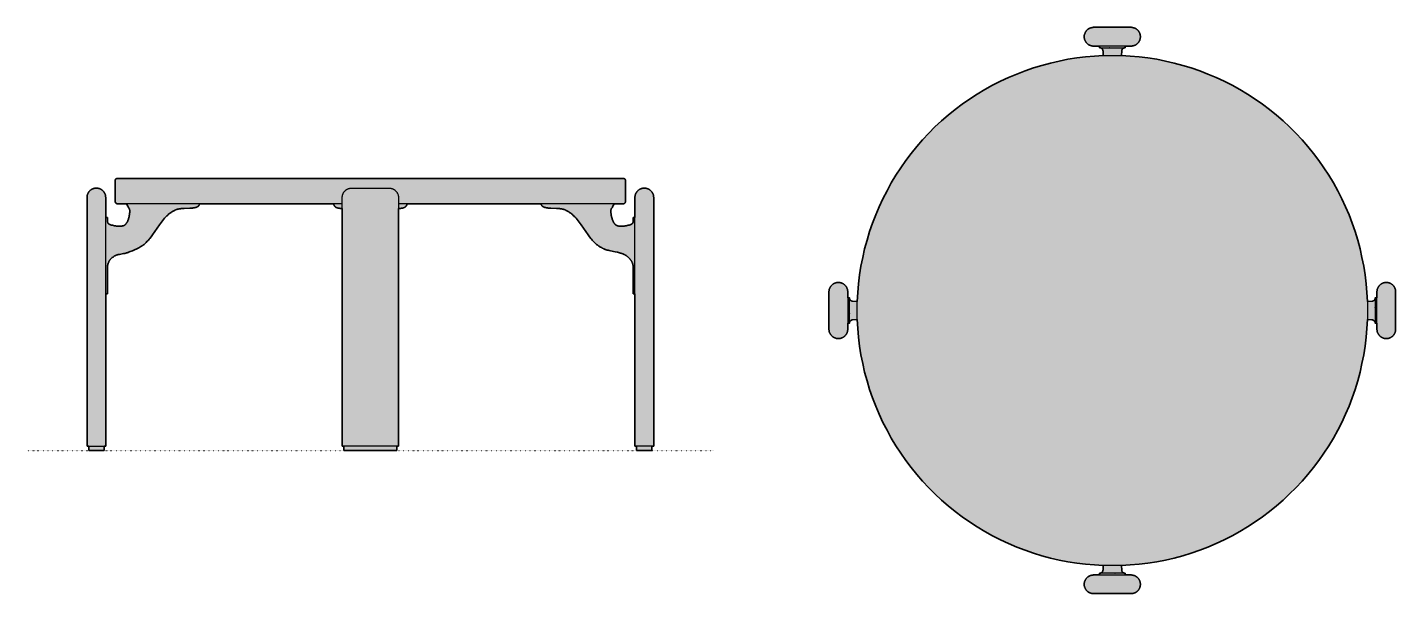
# Model space of a CAD drawing. Header units: millimetres. Extents: x 0 to 1608, y -168 to 498.
import ezdxf

# ---------------------------------------------------------------- set-up
doc = ezdxf.new("R2010")
doc.units = ezdxf.units.MM
doc.linetypes.add('Dots', pattern=[1, 0, -1])
doc.layers.add('Blocks', color=7, linetype='Continuous')
doc.layers.add('Blocks$Fill', color=7, linetype='Continuous', true_color=0xffffff)
for name, color, linetype, lineweight, true_color in [('Blocks$Inner', 7, 'Continuous', 25, 0x007f00), ('Blocks$Outline', 7, 'Continuous', 35, 0xff3f3f), ('Groud', 7, 'Dots', 25, 0x243775)]:
    doc.layers.add(name, color=color, linetype=linetype, lineweight=lineweight, true_color=true_color)

# ---------------------------------------------------------------- blocks, each defined once
blk = doc.blocks.new('Rey Coffee Table Top')
at = {"layer": 'Blocks$Fill'}
blk.add_hatch(color=256, dxfattribs=at).paths.add_polyline_path([(657.8, -10.3), (657.8, -55), (657.8, -55.4), (657.8, -55.8), (657.7, -56.1), (657.7, -56.5), (657.6, -56.9), (657.5, -57.3), (657.4, -57.6), (657.3, -58), (657.2, -58.4), (657, -58.7), (656.9, -59.1), (656.7, -59.4), (656.6, -59.7), (656.4, -60.1), (656.2, -60.4), (656, -60.7), (655.8, -61), (655.5, -61.3), (655.3, -61.6), (655.1, -61.9), (654.8, -62.2), (654.5, -62.5), (654.3, -62.7), (654, -63), (653.7, -63.2), (653.4, -63.5), (653.1, -63.7), (652.7, -63.9), (652.4, -64.1), (652.1, -64.3), (651.8, -64.5), (651.4, -64.6), (651.1, -64.8), (650.7, -64.9), (650.4, -65), (650, -65.2), (649.6, -65.3), (649.3, -65.4), (648.9, -65.4), (648.5, -65.5), (648.1, -65.6), (647.8, -65.6), (647.4, -65.6), (647, -65.6), (646.6, -65.6), (646.2, -65.6), (645.9, -65.6), (645.5, -65.6), (645.1, -65.5), (644.7, -65.4), (644.4, -65.4), (644, -65.3), (643.6, -65.2), (643.3, -65), (642.9, -64.9), (642.6, -64.8), (642.2, -64.6), (641.9, -64.5), (641.5, -64.3), (641.2, -64.1), (640.9, -63.9), (640.6, -63.7), (640.3, -63.5), (640, -63.2), (639.7, -63), (639.4, -62.7), (639.1, -62.5), (638.8, -62.2), (638.6, -61.9), (638.3, -61.6), (638.1, -61.3), (637.9, -61), (637.7, -60.7), (637.5, -60.4), (637.3, -60.1), (637.1, -59.7), (636.9, -59.4), (636.7, -59.1), (636.6, -58.7), (636.5, -58.4), (636.3, -58), (636.2, -57.6), (636.1, -57.3), (636.1, -56.9), (636, -56.5), (635.9, -56.1), (635.9, -55.8), (635.8, -55.4), (635.8, -55), (635.8, -54.6), (635.8, -47.6), (633.8, -47.6), (633.8, -47.2), (633.8, -47), (633.8, -46.9), (633.7, -46.8), (633.7, -46.6), (633.7, -46.5), (633.6, -46.4), (633.6, -46.2), (633.5, -46.1), (633.5, -46), (633.4, -45.9), (633.4, -45.7), (633.3, -45.6), (633.2, -45.5), (633.1, -45.4), (633.1, -45.3), (633, -45.2), (632.9, -45.1), (632.8, -45), (632.7, -44.9), (632.6, -44.8), (632.5, -44.7), (632.4, -44.6), (632.3, -44.5), (632.2, -44.4), (632.1, -44.3), (632, -44.2), (631.9, -44.2), (631.7, -44.1), (631.6, -44), (631.5, -44), (631.4, -43.9), (631.3, -43.9), (631.1, -43.8), (631, -43.8), (630.9, -43.7), (630.7, -43.7), (630.6, -43.7), (630.5, -43.6), (630.3, -43.6), (630.2, -43.6), (630, -43.6), (630, -43.6), (630, -43.6), (624.6, -43.3), (623.2, -64.1), (621.9, -74.5), (620.2, -84.8), (618.2, -95.1), (615.9, -105.3), (613.2, -115.4), (610.1, -125.4), (606.7, -135.3), (603, -145.1), (598.9, -154.7), (594.4, -164.2), (589.7, -173.5), (584.6, -182.7), (579.2, -191.6), (573.5, -200.4), (567.5, -209), (561.2, -217.3), (554.6, -225.5), (547.8, -233.4), (540.6, -241), (533.2, -248.4), (525.6, -255.6), (517.7, -262.4), (509.5, -269), (501.2, -275.3), (492.6, -281.3), (483.8, -287), (474.8, -292.4), (465.7, -297.5), (456.4, -302.3), (446.9, -306.7), (437.2, -310.8), (427.5, -314.5), (417.6, -317.9), (407.6, -321), (397.5, -323.7), (387.3, -326.1), (377, -328.1), (366.7, -329.7), (356.3, -331), (345.8, -331.9), (335.5, -332.4), (335.8, -337.9), (335.8, -338), (335.8, -338.2), (335.8, -338.4), (335.9, -338.5), (335.9, -338.7), (335.9, -338.8), (336, -338.9), (336, -339), (336.1, -339.1), (336.1, -339.3), (336.2, -339.4), (336.2, -339.5), (336.3, -339.6), (336.3, -339.7), (336.4, -339.8), (336.5, -339.9), (336.6, -340), (336.6, -340.1), (336.7, -340.2), (336.8, -340.3), (336.9, -340.4), (337, -340.5), (337.1, -340.6), (337.2, -340.7), (337.3, -340.8), (337.4, -340.8), (337.5, -340.9), (337.6, -341), (337.7, -341.1), (337.8, -341.1), (337.9, -341.2), (338, -341.2), (338.2, -341.3), (338.3, -341.3), (338.4, -341.4), (338.5, -341.4), (338.6, -341.5), (338.7, -341.5), (338.9, -341.5), (339, -341.6), (339.1, -341.6), (339.2, -341.6), (339.4, -341.6), (339.8, -341.7), (339.8, -342.1), (339.8, -342.1), (339.8, -343.6), (347.2, -343.6), (347.6, -343.7), (348, -343.7), (348.3, -343.7), (348.7, -343.8), (349.1, -343.9), (349.4, -344), (349.8, -344.1), (350.2, -344.2), (350.5, -344.3), (350.9, -344.4), (351.2, -344.6), (351.6, -344.7), (351.9, -344.9), (352.3, -345.1), (352.6, -345.3), (352.9, -345.5), (353.2, -345.7), (353.5, -345.9), (353.8, -346.2), (354.1, -346.4), (354.4, -346.7), (354.7, -346.9), (354.9, -347.2), (355.2, -347.5), (355.4, -347.8), (355.6, -348.1), (355.9, -348.4), (356.1, -348.7), (356.3, -349), (356.5, -349.4), (356.6, -349.7), (356.8, -350), (357, -350.4), (357.1, -350.7), (357.2, -351.1), (357.3, -351.5), (357.4, -351.8), (357.5, -352.2), (357.6, -352.6), (357.7, -352.9), (357.7, -353.3), (357.8, -353.7), (357.8, -354.1), (357.8, -354.4), (357.8, -354.8), (357.8, -355.2), (357.8, -355.6), (357.7, -356), (357.7, -356.3), (357.6, -356.7), (357.5, -357.1), (357.4, -357.4), (357.3, -357.8), (357.2, -358.2), (357.1, -358.5), (357, -358.9), (356.8, -359.2), (356.6, -359.6), (356.5, -359.9), (356.3, -360.2), (356.1, -360.6), (355.9, -360.9), (355.6, -361.2), (355.4, -361.5), (355.2, -361.8), (354.9, -362.1), (354.7, -362.3), (354.4, -362.6), (354.1, -362.9), (353.8, -363.1), (353.5, -363.4), (353.2, -363.6), (352.9, -363.8), (352.6, -364), (352.3, -364.2), (351.9, -364.4), (351.6, -364.5), (351.2, -364.7), (350.9, -364.8), (350.5, -365), (350.2, -365.1), (349.8, -365.2), (349.4, -365.3), (349.1, -365.4), (348.7, -365.5), (348.3, -365.5), (348, -365.6), (347.6, -365.6), (347.2, -365.6), (302.4, -365.6), (302.1, -365.6), (301.7, -365.6), (301.3, -365.5), (300.9, -365.5), (300.6, -365.4), (300.2, -365.3), (299.8, -365.2), (299.5, -365.1), (299.1, -365), (298.7, -364.8), (298.4, -364.7), (298, -364.5), (297.7, -364.4), (297.4, -364.2), (297, -364), (296.7, -363.8), (296.4, -363.6), (296.1, -363.4), (295.8, -363.1), (295.5, -362.9), (295.2, -362.6), (295, -362.3), (294.7, -362.1), (294.5, -361.8), (294.2, -361.5), (294, -361.2), (293.8, -360.9), (293.6, -360.6), (293.4, -360.2), (293.2, -359.9), (293, -359.6), (292.8, -359.2), (292.7, -358.9), (292.5, -358.5), (292.4, -358.2), (292.3, -357.8), (292.2, -357.4), (292.1, -357.1), (292, -356.7), (291.9, -356.3), (291.9, -356), (291.9, -355.6), (291.8, -355.2), (291.8, -354.8), (291.8, -354.4), (291.8, -354.1), (291.9, -353.7), (291.9, -353.3), (291.9, -352.9), (292, -352.6), (292.1, -352.2), (292.2, -351.8), (292.3, -351.5), (292.4, -351.1), (292.5, -350.7), (292.7, -350.4), (292.8, -350), (293, -349.7), (293.2, -349.4), (293.4, -349), (293.6, -348.7), (293.8, -348.4), (294, -348.1), (294.2, -347.8), (294.5, -347.5), (294.7, -347.2), (295, -346.9), (295.2, -346.7), (295.5, -346.4), (295.8, -346.2), (296.1, -345.9), (296.4, -345.7), (296.7, -345.5), (297, -345.3), (297.4, -345.1), (297.7, -344.9), (298, -344.7), (298.4, -344.6), (298.7, -344.4), (299.1, -344.3), (299.5, -344.2), (299.8, -344.1), (300.2, -344), (300.6, -343.9), (300.9, -343.8), (301.3, -343.7), (301.7, -343.7), (302.1, -343.7), (302.4, -343.6), (302.8, -343.6), (309.8, -343.6), (309.8, -341.7), (310.3, -341.6), (310.4, -341.6), (310.5, -341.6), (310.7, -341.5), (310.8, -341.5), (310.9, -341.5), (311.1, -341.4), (311.2, -341.4), (311.3, -341.3), (311.5, -341.3), (311.6, -341.2), (311.7, -341.2), (311.8, -341.1), (311.9, -341), (312.1, -341), (312.2, -340.9), (312.3, -340.8), (312.4, -340.7), (312.5, -340.6), (312.6, -340.5), (312.7, -340.4), (312.8, -340.3), (312.9, -340.2), (313, -340.1), (313.1, -340), (313.1, -339.9), (313.2, -339.8), (313.3, -339.7), (313.4, -339.6), (313.4, -339.4), (313.5, -339.3), (313.5, -339.2), (313.6, -339.1), (313.6, -338.9), (313.7, -338.8), (313.7, -338.7), (313.8, -338.5), (313.8, -338.4), (313.8, -338.3), (313.8, -338.1), (313.8, -338), (313.9, -337.9), (313.9, -337.9), (314.2, -332.4), (293.4, -331), (283, -329.7), (272.6, -328.1), (262.4, -326.1), (252.2, -323.7), (242.1, -321), (232, -317.9), (222.2, -314.5), (212.4, -310.8), (202.7, -306.7), (193.3, -302.3), (183.9, -297.5), (174.8, -292.4), (165.8, -287), (157, -281.3), (148.5, -275.3), (140.1, -269), (132, -262.4), (124.1, -255.6), (116.4, -248.4), (109, -241), (101.9, -233.4), (95, -225.5), (88.4, -217.3), (82.1, -209), (76.1, -200.4), (70.4, -191.6), (65, -182.7), (60, -173.5), (55.2, -164.2), (50.8, -154.7), (46.7, -145.1), (42.9, -135.3), (39.5, -125.4), (36.5, -115.4), (33.7, -105.3), (31.4, -95.1), (29.4, -84.8), (27.7, -74.5), (26.5, -64.1), (25.6, -53.7), (25, -43.3), (19.6, -43.6), (19.4, -43.6), (19.3, -43.6), (19.1, -43.7), (18.9, -43.7), (18.8, -43.7), (18.7, -43.8), (18.5, -43.8), (18.4, -43.8), (18.3, -43.9), (18.2, -43.9), (18.1, -44), (18, -44), (17.9, -44.1), (17.7, -44.2), (17.6, -44.2), (17.5, -44.3), (17.4, -44.4), (17.3, -44.5), (17.2, -44.5), (17.1, -44.6), (17, -44.7), (16.9, -44.8), (16.9, -44.9), (16.8, -45), (16.7, -45.1), (16.6, -45.2), (16.5, -45.3), (16.5, -45.4), (16.4, -45.5), (16.3, -45.6), (16.3, -45.7), (16.2, -45.9), (16.2, -46), (16.1, -46.1), (16.1, -46.2), (16, -46.3), (16, -46.4), (16, -46.6), (15.9, -46.7), (15.9, -46.8), (15.9, -46.9), (15.9, -47.1), (15.8, -47.2), (15.8, -47.6), (13.8, -47.6), (13.8, -55), (13.8, -55.4), (13.8, -55.8), (13.7, -56.1), (13.7, -56.5), (13.6, -56.9), (13.5, -57.3), (13.4, -57.6), (13.3, -58), (13.2, -58.4), (13, -58.7), (12.9, -59.1), (12.7, -59.4), (12.6, -59.7), (12.4, -60.1), (12.2, -60.4), (12, -60.7), (11.8, -61), (11.5, -61.3), (11.3, -61.6), (11.1, -61.9), (10.8, -62.2), (10.5, -62.5), (10.3, -62.7), (10, -63), (9.7, -63.2), (9.4, -63.5), (9.1, -63.7), (8.7, -63.9), (8.4, -64.1), (8.1, -64.3), (7.8, -64.5), (7.4, -64.6), (7.1, -64.8), (6.7, -64.9), (6.4, -65), (6, -65.2), (5.6, -65.3), (5.3, -65.4), (4.9, -65.4), (4.5, -65.5), (4.1, -65.6), (3.8, -65.6), (3.4, -65.6), (3, -65.6), (2.6, -65.6), (2.2, -65.6), (1.9, -65.6), (1.5, -65.6), (1.1, -65.5), (0.7, -65.4), (0.4, -65.4), (0, -65.3), (-0.4, -65.2), (-0.7, -65), (-1.1, -64.9), (-1.4, -64.8), (-1.8, -64.6), (-2.1, -64.5), (-2.5, -64.3), (-2.8, -64.1), (-3.1, -63.9), (-3.4, -63.7), (-3.7, -63.5), (-4, -63.2), (-4.3, -63), (-4.6, -62.7), (-4.9, -62.5), (-5.2, -62.2), (-5.4, -61.9), (-5.7, -61.6), (-5.9, -61.3), (-6.1, -61), (-6.3, -60.7), (-6.5, -60.4), (-6.7, -60.1), (-6.9, -59.7), (-7.1, -59.4), (-7.3, -59.1), (-7.4, -58.7), (-7.5, -58.4), (-7.7, -58), (-7.8, -57.6), (-7.9, -57.3), (-7.9, -56.9), (-8, -56.5), (-8.1, -56.1), (-8.1, -55.8), (-8.2, -55.4), (-8.2, -55), (-8.2, -10.3), (-8.2, -9.9), (-8.1, -9.5), (-8.1, -9.1), (-8, -8.7), (-7.9, -8.4), (-7.9, -8), (-7.8, -7.6), (-7.7, -7.3), (-7.5, -6.9), (-7.4, -6.6), (-7.3, -6.2), (-7.1, -5.9), (-6.9, -5.5), (-6.7, -5.2), (-6.5, -4.9), (-6.3, -4.5), (-6.1, -4.2), (-5.9, -3.9), (-5.7, -3.6), (-5.4, -3.3), (-5.2, -3.1), (-4.9, -2.8), (-4.6, -2.5), (-4.3, -2.3), (-4, -2), (-3.7, -1.8), (-3.4, -1.6), (-3.1, -1.4), (-2.8, -1.2), (-2.5, -1), (-2.1, -0.8), (-1.8, -0.6), (-1.4, -0.5), (-1.1, -0.3), (-0.7, -0.2), (-0.4, -0.1), (0, 0), (0.4, 0.1), (0.7, 0.2), (1.1, 0.2), (1.5, 0.3), (1.9, 0.3), (2.2, 0.4), (2.6, 0.4), (3, 0.4), (3.4, 0.4), (3.8, 0.3), (4.1, 0.3), (4.5, 0.2), (4.9, 0.2), (5.3, 0.1), (5.6, 0), (6, -0.1), (6.4, -0.2), (6.7, -0.3), (7.1, -0.5), (7.4, -0.6), (7.8, -0.8), (8.1, -1), (8.4, -1.2), (8.7, -1.4), (9.1, -1.6), (9.4, -1.8), (9.7, -2), (10, -2.3), (10.3, -2.5), (10.5, -2.8), (10.8, -3.1), (11.1, -3.3), (11.3, -3.6), (11.5, -3.9), (11.8, -4.2), (12, -4.5), (12.2, -4.9), (12.4, -5.2), (12.6, -5.5), (12.7, -5.9), (12.9, -6.2), (13, -6.6), (13.2, -6.9), (13.3, -7.3), (13.4, -7.6), (13.5, -8), (13.6, -8.4), (13.7, -8.7), (13.7, -9.1), (13.8, -9.5), (13.8, -9.9), (13.8, -10.3), (13.8, -10.6), (13.8, -17.6), (15.8, -17.6), (15.8, -18.1), (15.9, -18.2), (15.9, -18.4), (15.9, -18.5), (15.9, -18.6), (16, -18.8), (16, -18.9), (16.1, -19), (16.1, -19.1), (16.2, -19.3), (16.2, -19.4), (16.3, -19.5), (16.3, -19.6), (16.4, -19.8), (16.5, -19.9), (16.6, -20), (16.6, -20.1), (16.7, -20.2), (16.8, -20.3), (16.9, -20.4), (17, -20.5), (17.1, -20.6), (17.2, -20.7), (17.3, -20.8), (17.4, -20.9), (17.5, -21), (17.6, -21), (17.8, -21.1), (17.9, -21.2), (18, -21.2), (18.1, -21.3), (18.3, -21.4), (18.4, -21.4), (18.5, -21.5), (18.6, -21.5), (18.8, -21.5), (18.9, -21.6), (19, -21.6), (19.2, -21.6), (19.3, -21.6), (19.5, -21.7), (19.6, -21.7), (19.6, -21.7), (19.6, -21.7), (25, -22), (26.5, -1.2), (27.7, 9.2), (29.4, 19.5), (31.4, 29.8), (33.7, 40), (36.5, 50.1), (39.5, 60.1), (42.9, 70), (46.7, 79.8), (50.8, 89.4), (55.2, 98.9), (60, 108.2), (65, 117.4), (70.4, 126.4), (76.1, 135.1), (82.1, 143.7), (88.4, 152.1), (95, 160.2), (101.9, 168.1), (109, 175.8), (116.4, 183.2), (124.1, 190.3), (132, 197.2), (140.1, 203.8), (148.5, 210.1), (157, 216.1), (165.8, 221.8), (174.8, 227.2), (183.9, 232.2), (193.3, 237), (202.7, 241.4), (212.4, 245.5), (222.2, 249.3), (232, 252.7), (242.1, 255.7), (252.2, 258.4), (262.4, 260.8), (272.6, 262.8), (283, 264.4), (293.4, 265.7), (303.8, 266.6), (314.2, 267.2), (313.9, 272.6), (313.9, 272.8), (313.8, 272.9), (313.8, 273.1), (313.8, 273.3), (313.7, 273.4), (313.7, 273.5), (313.7, 273.6), (313.6, 273.8), (313.6, 273.9), (313.5, 274), (313.5, 274.1), (313.4, 274.2), (313.3, 274.3), (313.3, 274.4), (313.2, 274.5), (313.1, 274.6), (313.1, 274.8), (313, 274.9), (312.9, 275), (312.8, 275), (312.7, 275.1), (312.6, 275.2), (312.6, 275.3), (312.5, 275.4), (312.4, 275.5), (312.3, 275.6), (312.1, 275.6), (312, 275.7), (311.9, 275.8), (311.8, 275.8), (311.7, 275.9), (311.6, 276), (311.5, 276), (311.4, 276.1), (311.3, 276.1), (311.1, 276.2), (311, 276.2), (310.9, 276.2), (310.8, 276.3), (310.7, 276.3), (310.5, 276.3), (310.4, 276.3), (310.3, 276.3), (309.8, 276.4), (309.8, 276.9), (309.8, 276.9), (309.8, 278.4), (302.4, 278.4), (302.1, 278.4), (301.7, 278.4), (301.3, 278.5), (300.9, 278.5), (300.6, 278.6), (300.2, 278.7), (299.8, 278.8), (299.5, 278.9), (299.1, 279), (298.7, 279.2), (298.4, 279.3), (298, 279.5), (297.7, 279.6), (297.4, 279.8), (297, 280), (296.7, 280.2), (296.4, 280.4), (296.1, 280.6), (295.8, 280.9), (295.5, 281.1), (295.2, 281.4), (295, 281.7), (294.7, 281.9), (294.5, 282.2), (294.2, 282.5), (294, 282.8), (293.8, 283.1), (293.6, 283.4), (293.4, 283.8), (293.2, 284.1), (293, 284.4), (292.8, 284.8), (292.7, 285.1), (292.5, 285.5), (292.4, 285.8), (292.3, 286.2), (292.2, 286.6), (292.1, 286.9), (292, 287.3), (291.9, 287.7), (291.9, 288), (291.9, 288.4), (291.8, 288.8), (291.8, 289.2), (291.8, 289.6), (291.8, 289.9), (291.9, 290.3), (291.9, 290.7), (291.9, 291.1), (292, 291.4), (292.1, 291.8), (292.2, 292.2), (292.3, 292.5), (292.4, 292.9), (292.5, 293.3), (292.7, 293.6), (292.8, 294), (293, 294.3), (293.2, 294.6), (293.4, 295), (293.6, 295.3), (293.8, 295.6), (294, 295.9), (294.2, 296.2), (294.5, 296.5), (294.7, 296.8), (295, 297.1), (295.2, 297.3), (295.5, 297.6), (295.8, 297.8), (296.1, 298.1), (296.4, 298.3), (296.7, 298.5), (297, 298.7), (297.4, 298.9), (297.7, 299.1), (298, 299.3), (298.4, 299.4), (298.7, 299.6), (299.1, 299.7), (299.5, 299.8), (299.8, 299.9), (300.2, 300), (300.6, 300.1), (300.9, 300.2), (301.3, 300.3), (301.7, 300.3), (302.1, 300.3), (302.4, 300.4), (347.2, 300.4), (347.6, 300.3), (348, 300.3), (348.3, 300.3), (348.7, 300.2), (349.1, 300.1), (349.4, 300), (349.8, 299.9), (350.2, 299.8), (350.5, 299.7), (350.9, 299.6), (351.2, 299.4), (351.6, 299.3), (351.9, 299.1), (352.3, 298.9), (352.6, 298.7), (352.9, 298.5), (353.2, 298.3), (353.5, 298.1), (353.8, 297.8), (354.1, 297.6), (354.4, 297.3), (354.7, 297.1), (354.9, 296.8), (355.2, 296.5), (355.4, 296.2), (355.6, 295.9), (355.9, 295.6), (356.1, 295.3), (356.3, 295), (356.5, 294.6), (356.6, 294.3), (356.8, 294), (357, 293.6), (357.1, 293.3), (357.2, 292.9), (357.3, 292.5), (357.4, 292.2), (357.5, 291.8), (357.6, 291.4), (357.7, 291.1), (357.7, 290.7), (357.8, 290.3), (357.8, 289.9), (357.8, 289.6), (357.8, 289.2), (357.8, 288.8), (357.8, 288.4), (357.7, 288), (357.7, 287.7), (357.6, 287.3), (357.5, 286.9), (357.4, 286.6), (357.3, 286.2), (357.2, 285.8), (357.1, 285.5), (357, 285.1), (356.8, 284.8), (356.6, 284.4), (356.5, 284.1), (356.3, 283.8), (356.1, 283.4), (355.9, 283.1), (355.6, 282.8), (355.4, 282.5), (355.2, 282.2), (354.9, 281.9), (354.7, 281.7), (354.4, 281.4), (354.1, 281.1), (353.8, 280.9), (353.5, 280.6), (353.2, 280.4), (352.9, 280.2), (352.6, 280), (352.3, 279.8), (351.9, 279.6), (351.6, 279.5), (351.2, 279.3), (350.9, 279.2), (350.5, 279), (350.2, 278.9), (349.8, 278.8), (349.4, 278.7), (349.1, 278.6), (348.7, 278.5), (348.3, 278.5), (348, 278.4), (347.6, 278.4), (347.2, 278.4), (346.8, 278.4), (339.8, 278.4), (339.8, 276.4), (339.4, 276.3), (339.2, 276.3), (339.1, 276.3), (339, 276.3), (338.8, 276.2), (338.7, 276.2), (338.6, 276.2), (338.4, 276.1), (338.3, 276.1), (338.2, 276), (338.1, 276), (337.9, 275.9), (337.8, 275.8), (337.7, 275.8), (337.6, 275.7), (337.5, 275.6), (337.3, 275.5), (337.2, 275.5), (337.1, 275.4), (337, 275.3), (336.9, 275.2), (336.8, 275.1), (336.7, 275), (336.7, 274.9), (336.6, 274.8), (336.5, 274.6), (336.4, 274.5), (336.3, 274.4), (336.3, 274.3), (336.2, 274.2), (336.2, 274.1), (336.1, 273.9), (336, 273.8), (336, 273.7), (336, 273.5), (335.9, 273.4), (335.9, 273.3), (335.8, 273.1), (335.8, 273), (335.8, 272.9), (335.8, 272.7), (335.8, 272.6), (335.5, 267.2), (356.3, 265.7), (366.7, 264.4), (377, 262.8), (387.3, 260.8), (397.5, 258.4), (407.6, 255.7), (417.6, 252.7), (427.5, 249.3), (437.2, 245.5), (446.9, 241.4), (456.4, 237), (465.7, 232.2), (474.8, 227.2), (483.8, 221.8), (492.6, 216.1), (501.2, 210.1), (509.5, 203.8), (517.7, 197.2), (525.6, 190.3), (533.2, 183.2), (540.6, 175.8), (547.8, 168.1), (554.6, 160.2), (561.2, 152.1), (567.5, 143.7), (573.5, 135.1), (579.2, 126.4), (584.6, 117.4), (589.7, 108.2), (594.4, 98.9), (598.9, 89.4), (603, 79.8), (606.7, 70), (610.1, 60.1), (613.2, 50.1), (615.9, 40), (618.2, 29.8), (620.2, 19.5), (621.9, 9.2), (623.2, -1.2), (624.1, -11.6), (624.6, -22), (630.1, -21.7), (630.2, -21.7), (630.4, -21.6), (630.5, -21.6), (630.7, -21.6), (630.9, -21.5), (631, -21.5), (631.1, -21.5), (631.2, -21.4), (631.3, -21.4), (631.4, -21.3), (631.6, -21.3), (631.7, -21.2), (631.8, -21.2), (631.9, -21.1), (632, -21), (632.1, -21), (632.2, -20.9), (632.3, -20.8), (632.4, -20.7), (632.5, -20.6), (632.6, -20.6), (632.7, -20.5), (632.8, -20.4), (632.9, -20.3), (632.9, -20.2), (633, -20.1), (633.1, -20), (633.2, -19.9), (633.2, -19.7), (633.3, -19.6), (633.4, -19.5), (633.4, -19.4), (633.5, -19.3), (633.5, -19.2), (633.6, -19.1), (633.6, -19), (633.6, -18.8), (633.7, -18.7), (633.7, -18.6), (633.7, -18.5), (633.8, -18.3), (633.8, -18.2), (633.8, -18.1), (633.8, -17.6), (634.3, -17.6), (634.3, -17.6), (635.8, -17.6), (635.8, -10.3), (635.8, -9.9), (635.9, -9.5), (635.9, -9.1), (636, -8.7), (636.1, -8.4), (636.1, -8), (636.2, -7.6), (636.3, -7.3), (636.5, -6.9), (636.6, -6.6), (636.7, -6.2), (636.9, -5.9), (637.1, -5.5), (637.3, -5.2), (637.5, -4.9), (637.7, -4.5), (637.9, -4.2), (638.1, -3.9), (638.3, -3.6), (638.6, -3.3), (638.8, -3.1), (639.1, -2.8), (639.4, -2.5), (639.7, -2.3), (640, -2), (640.3, -1.8), (640.6, -1.6), (640.9, -1.4), (641.2, -1.2), (641.5, -1), (641.9, -0.8), (642.2, -0.6), (642.6, -0.5), (642.9, -0.3), (643.3, -0.2), (643.6, -0.1), (644, 0), (644.4, 0.1), (644.7, 0.2), (645.1, 0.2), (645.5, 0.3), (645.9, 0.3), (646.2, 0.4), (646.6, 0.4), (647, 0.4), (647.4, 0.4), (647.8, 0.3), (648.1, 0.3), (648.5, 0.2), (648.9, 0.2), (649.3, 0.1), (649.6, 0), (650, -0.1), (650.4, -0.2), (650.7, -0.3), (651.1, -0.5), (651.4, -0.6), (651.8, -0.8), (652.1, -1), (652.4, -1.2), (652.7, -1.4), (653.1, -1.6), (653.4, -1.8), (653.7, -2), (654, -2.3), (654.3, -2.5), (654.5, -2.8), (654.8, -3.1), (655.1, -3.3), (655.3, -3.6), (655.5, -3.9), (655.8, -4.2), (656, -4.5), (656.2, -4.9), (656.4, -5.2), (656.6, -5.5), (656.7, -5.9), (656.9, -6.2), (657, -6.6), (657.2, -6.9), (657.3, -7.3), (657.4, -7.6), (657.5, -8), (657.6, -8.4), (657.7, -8.7), (657.7, -9.1), (657.8, -9.5), (657.8, -9.9)], flags=0)
at = {"layer": 'Blocks$Inner'}
for points in [[(302.4, 300.4), (302.8, 300.4), (346.8, 300.4), (347.2, 300.4), (347.6, 300.3), (348, 300.3), (348.3, 300.3), (348.7, 300.2), (349.1, 300.1), (349.4, 300), (349.8, 299.9), (350.2, 299.8), (350.5, 299.7), (350.9, 299.6), (351.2, 299.4), (351.6, 299.3), (351.9, 299.1), (352.3, 298.9), (352.6, 298.7), (352.9, 298.5), (353.2, 298.3), (353.5, 298.1), (353.8, 297.8), (354.1, 297.6), (354.4, 297.3), (354.7, 297.1), (354.9, 296.8), (355.2, 296.5), (355.4, 296.2), (355.6, 295.9), (355.9, 295.6), (356.1, 295.3), (356.3, 295), (356.5, 294.6), (356.6, 294.3), (356.8, 294), (357, 293.6), (357.1, 293.3), (357.2, 292.9), (357.3, 292.5), (357.4, 292.2), (357.5, 291.8), (357.6, 291.4), (357.7, 291.1), (357.7, 290.7), (357.8, 290.3), (357.8, 289.9), (357.8, 289.6), (357.8, 289.2), (357.8, 288.8), (357.8, 288.4), (357.7, 288), (357.7, 287.7), (357.6, 287.3), (357.5, 286.9), (357.4, 286.6), (357.3, 286.2), (357.2, 285.8), (357.1, 285.5), (357, 285.1), (356.8, 284.8), (356.6, 284.4), (356.5, 284.1), (356.3, 283.8), (356.1, 283.4), (355.9, 283.1), (355.6, 282.8), (355.4, 282.5), (355.2, 282.2), (354.9, 281.9), (354.7, 281.7), (354.4, 281.4), (354.1, 281.1), (353.8, 280.9), (353.5, 280.6), (353.2, 280.4), (352.9, 280.2), (352.6, 280), (352.3, 279.8), (351.9, 279.6), (351.6, 279.5), (351.2, 279.3), (350.9, 279.2), (350.5, 279), (350.2, 278.9), (349.8, 278.8), (349.4, 278.7), (349.1, 278.6), (348.7, 278.5), (348.3, 278.5), (348, 278.4), (347.6, 278.4), (347.2, 278.4), (346.8, 278.4), (302.8, 278.4), (302.4, 278.4), (302.1, 278.4), (301.7, 278.4), (301.3, 278.5), (300.9, 278.5), (300.6, 278.6), (300.2, 278.7), (299.8, 278.8), (299.5, 278.9), (299.1, 279), (298.7, 279.2), (298.4, 279.3), (298, 279.5), (297.7, 279.6), (297.4, 279.8), (297, 280), (296.7, 280.2), (296.4, 280.4), (296.1, 280.6), (295.8, 280.9), (295.5, 281.1), (295.2, 281.4), (295, 281.7), (294.7, 281.9), (294.5, 282.2), (294.2, 282.5), (294, 282.8), (293.8, 283.1), (293.6, 283.4), (293.4, 283.8), (293.2, 284.1), (293, 284.4), (292.8, 284.8), (292.7, 285.1), (292.5, 285.5), (292.4, 285.8), (292.3, 286.2), (292.2, 286.6), (292.1, 286.9), (292, 287.3), (291.9, 287.7), (291.9, 288), (291.9, 288.4), (291.8, 288.8), (291.8, 289.2), (291.8, 289.6), (291.8, 289.9), (291.9, 290.3), (291.9, 290.7), (291.9, 291.1), (292, 291.4), (292.1, 291.8), (292.2, 292.2), (292.3, 292.5), (292.4, 292.9), (292.5, 293.3), (292.7, 293.6), (292.8, 294), (293, 294.3), (293.2, 294.6), (293.4, 295), (293.6, 295.3), (293.8, 295.6), (294, 295.9), (294.2, 296.2), (294.5, 296.5), (294.7, 296.8), (295, 297.1), (295.2, 297.3), (295.5, 297.6), (295.8, 297.8), (296.1, 298.1), (296.4, 298.3), (296.7, 298.5), (297, 298.7), (297.4, 298.9), (297.7, 299.1), (298, 299.3), (298.4, 299.4), (298.7, 299.6), (299.1, 299.7), (299.5, 299.8), (299.8, 299.9), (300.2, 300), (300.6, 300.1), (300.9, 300.2), (301.3, 300.3), (301.7, 300.3), (302.1, 300.3)], [(24.9, -37.9), (24.8, -32.6), (24.9, -27.3), (25, -22.1), (25.6, -11.6), (26.5, -1.2), (27.7, 9.2), (29.4, 19.5), (31.4, 29.8), (33.7, 40), (36.5, 50.1), (39.5, 60.1), (42.9, 70), (46.7, 79.8), (50.8, 89.4), (55.2, 98.9), (60, 108.2), (65, 117.4), (70.4, 126.4), (76.1, 135.1), (82.1, 143.7), (88.4, 152.1), (95, 160.2), (101.9, 168.1), (109, 175.8), (116.4, 183.2), (124.1, 190.3), (132, 197.2), (140.1, 203.8), (148.5, 210.1), (157, 216.1), (165.8, 221.8), (174.8, 227.2), (183.9, 232.2), (193.3, 237), (202.7, 241.4), (212.4, 245.5), (222.2, 249.3), (232, 252.7), (242.1, 255.7), (252.2, 258.4), (262.4, 260.8), (272.6, 262.8), (283, 264.4), (293.4, 265.7), (303.8, 266.6), (314.2, 267.2), (321.3, 267.3), (328.3, 267.3), (335.4, 267.2), (345.8, 266.6), (356.3, 265.7), (366.7, 264.4), (377, 262.8), (387.3, 260.8), (397.5, 258.4), (407.6, 255.7), (417.6, 252.7), (427.5, 249.3), (437.2, 245.5), (446.9, 241.4), (456.4, 237), (465.7, 232.2), (474.8, 227.2), (483.8, 221.8), (492.6, 216.1), (501.2, 210.1), (509.5, 203.8), (517.7, 197.2), (525.6, 190.3), (533.2, 183.2), (540.6, 175.8), (547.8, 168.1), (554.6, 160.2), (561.2, 152.1), (567.5, 143.7), (573.5, 135.1), (579.2, 126.4), (584.6, 117.4), (589.7, 108.2), (594.4, 98.9), (598.9, 89.4), (603, 79.8), (606.7, 70), (610.1, 60.1), (613.2, 50.1), (615.9, 40), (618.2, 29.8), (620.2, 19.5), (621.9, 9.2), (623.2, -1.2), (624.1, -11.6), (624.6, -22.1), (624.8, -27.3), (624.8, -32.6), (624.8, -37.9), (624.6, -43.2), (624.1, -53.7), (623.2, -64.1), (621.9, -74.5), (620.2, -84.8), (618.2, -95.1), (615.9, -105.3), (613.2, -115.4), (610.1, -125.4), (606.7, -135.3), (603, -145.1), (598.9, -154.7), (594.4, -164.2), (589.7, -173.5), (584.6, -182.7), (579.2, -191.6), (573.5, -200.4), (567.5, -209), (561.2, -217.3), (554.6, -225.5), (547.8, -233.4), (540.6, -241), (533.2, -248.4), (525.6, -255.6), (517.7, -262.4), (509.5, -269), (501.2, -275.3), (492.6, -281.3), (483.8, -287), (474.8, -292.4), (465.7, -297.5), (456.4, -302.3), (446.9, -306.7), (437.2, -310.8), (427.5, -314.5), (417.6, -317.9), (407.6, -321), (397.5, -323.7), (387.3, -326.1), (377, -328.1), (366.7, -329.7), (356.3, -331), (345.8, -331.9), (335.4, -332.4), (328.3, -332.6), (321.3, -332.6), (314.2, -332.4), (303.8, -331.9), (293.4, -331), (283, -329.7), (272.6, -328.1), (262.4, -326.1), (252.2, -323.7), (242.1, -321), (232, -317.9), (222.2, -314.5), (212.4, -310.8), (202.7, -306.7), (193.3, -302.3), (183.9, -297.5), (174.8, -292.4), (165.8, -287), (157, -281.3), (148.5, -275.3), (140.1, -269), (132, -262.4), (124.1, -255.6), (116.4, -248.4), (109, -241), (101.9, -233.4), (95, -225.5), (88.4, -217.3), (82.1, -209), (76.1, -200.4), (70.4, -191.6), (65, -182.7), (60, -173.5), (55.2, -164.2), (50.8, -154.7), (46.7, -145.1), (42.9, -135.3), (39.5, -125.4), (36.5, -115.4), (33.7, -105.3), (31.4, -95.1), (29.4, -84.8), (27.7, -74.5), (26.5, -64.1), (25.6, -53.7), (25, -43.2)], [(-8.2, -55), (-8.2, -54.6), (-8.2, -10.6), (-8.2, -10.3), (-8.2, -9.9), (-8.1, -9.5), (-8.1, -9.1), (-8, -8.7), (-7.9, -8.4), (-7.9, -8), (-7.8, -7.6), (-7.7, -7.3), (-7.5, -6.9), (-7.4, -6.6), (-7.3, -6.2), (-7.1, -5.9), (-6.9, -5.5), (-6.7, -5.2), (-6.5, -4.9), (-6.3, -4.5), (-6.1, -4.2), (-5.9, -3.9), (-5.7, -3.6), (-5.4, -3.3), (-5.2, -3.1), (-4.9, -2.8), (-4.6, -2.5), (-4.3, -2.3), (-4, -2), (-3.7, -1.8), (-3.4, -1.6), (-3.1, -1.4), (-2.8, -1.2), (-2.5, -1), (-2.1, -0.8), (-1.8, -0.6), (-1.4, -0.5), (-1.1, -0.3), (-0.7, -0.2), (-0.4, -0.1), (0, 0), (0.4, 0.1), (0.7, 0.2), (1.1, 0.2), (1.5, 0.3), (1.9, 0.3), (2.2, 0.4), (2.6, 0.4), (3, 0.4), (3.4, 0.4), (3.8, 0.3), (4.1, 0.3), (4.5, 0.2), (4.9, 0.2), (5.3, 0.1), (5.6, 0), (6, -0.1), (6.4, -0.2), (6.7, -0.3), (7.1, -0.5), (7.4, -0.6), (7.8, -0.8), (8.1, -1), (8.4, -1.2), (8.7, -1.4), (9.1, -1.6), (9.4, -1.8), (9.7, -2), (10, -2.3), (10.3, -2.5), (10.5, -2.8), (10.8, -3.1), (11.1, -3.3), (11.3, -3.6), (11.5, -3.9), (11.8, -4.2), (12, -4.5), (12.2, -4.9), (12.4, -5.2), (12.6, -5.5), (12.7, -5.9), (12.9, -6.2), (13, -6.6), (13.2, -6.9), (13.3, -7.3), (13.4, -7.6), (13.5, -8), (13.6, -8.4), (13.7, -8.7), (13.7, -9.1), (13.8, -9.5), (13.8, -9.9), (13.8, -10.3), (13.8, -10.6), (13.8, -54.6), (13.8, -55), (13.8, -55.4), (13.8, -55.8), (13.7, -56.1), (13.7, -56.5), (13.6, -56.9), (13.5, -57.3), (13.4, -57.6), (13.3, -58), (13.2, -58.4), (13, -58.7), (12.9, -59.1), (12.7, -59.4), (12.6, -59.7), (12.4, -60.1), (12.2, -60.4), (12, -60.7), (11.8, -61), (11.5, -61.3), (11.3, -61.6), (11.1, -61.9), (10.8, -62.2), (10.5, -62.5), (10.3, -62.7), (10, -63), (9.7, -63.2), (9.4, -63.5), (9.1, -63.7), (8.7, -63.9), (8.4, -64.1), (8.1, -64.3), (7.8, -64.5), (7.4, -64.6), (7.1, -64.8), (6.7, -64.9), (6.4, -65), (6, -65.2), (5.6, -65.3), (5.3, -65.4), (4.9, -65.4), (4.5, -65.5), (4.1, -65.6), (3.8, -65.6), (3.4, -65.6), (3, -65.6), (2.6, -65.6), (2.2, -65.6), (1.9, -65.6), (1.5, -65.6), (1.1, -65.5), (0.7, -65.4), (0.4, -65.4), (0, -65.3), (-0.4, -65.2), (-0.7, -65), (-1.1, -64.9), (-1.4, -64.8), (-1.8, -64.6), (-2.1, -64.5), (-2.5, -64.3), (-2.8, -64.1), (-3.1, -63.9), (-3.4, -63.7), (-3.7, -63.5), (-4, -63.2), (-4.3, -63), (-4.6, -62.7), (-4.9, -62.5), (-5.2, -62.2), (-5.4, -61.9), (-5.7, -61.6), (-5.9, -61.3), (-6.1, -61), (-6.3, -60.7), (-6.5, -60.4), (-6.7, -60.1), (-6.9, -59.7), (-7.1, -59.4), (-7.3, -59.1), (-7.4, -58.7), (-7.5, -58.4), (-7.7, -58), (-7.8, -57.6), (-7.9, -57.3), (-7.9, -56.9), (-8, -56.5), (-8.1, -56.1), (-8.1, -55.8), (-8.2, -55.4)], [(657.8, -10.3), (657.8, -10.6), (657.8, -54.6), (657.8, -55), (657.8, -55.4), (657.8, -55.8), (657.7, -56.1), (657.7, -56.5), (657.6, -56.9), (657.5, -57.3), (657.4, -57.6), (657.3, -58), (657.2, -58.4), (657, -58.7), (656.9, -59.1), (656.7, -59.4), (656.6, -59.7), (656.4, -60.1), (656.2, -60.4), (656, -60.7), (655.8, -61), (655.5, -61.3), (655.3, -61.6), (655.1, -61.9), (654.8, -62.2), (654.5, -62.5), (654.3, -62.7), (654, -63), (653.7, -63.2), (653.4, -63.5), (653.1, -63.7), (652.7, -63.9), (652.4, -64.1), (652.1, -64.3), (651.8, -64.5), (651.4, -64.6), (651.1, -64.8), (650.7, -64.9), (650.4, -65), (650, -65.2), (649.6, -65.3), (649.3, -65.4), (648.9, -65.4), (648.5, -65.5), (648.1, -65.6), (647.8, -65.6), (647.4, -65.6), (647, -65.6), (646.6, -65.6), (646.2, -65.6), (645.9, -65.6), (645.5, -65.6), (645.1, -65.5), (644.7, -65.4), (644.4, -65.4), (644, -65.3), (643.6, -65.2), (643.3, -65), (642.9, -64.9), (642.6, -64.8), (642.2, -64.6), (641.9, -64.5), (641.5, -64.3), (641.2, -64.1), (640.9, -63.9), (640.6, -63.7), (640.3, -63.5), (640, -63.2), (639.7, -63), (639.4, -62.7), (639.1, -62.5), (638.8, -62.2), (638.6, -61.9), (638.3, -61.6), (638.1, -61.3), (637.9, -61), (637.7, -60.7), (637.5, -60.4), (637.3, -60.1), (637.1, -59.7), (636.9, -59.4), (636.7, -59.1), (636.6, -58.7), (636.5, -58.4), (636.3, -58), (636.2, -57.6), (636.1, -57.3), (636.1, -56.9), (636, -56.5), (635.9, -56.1), (635.9, -55.8), (635.8, -55.4), (635.8, -55), (635.8, -54.6), (635.8, -10.6), (635.8, -10.3), (635.8, -9.9), (635.9, -9.5), (635.9, -9.1), (636, -8.7), (636.1, -8.4), (636.1, -8), (636.2, -7.6), (636.3, -7.3), (636.5, -6.9), (636.6, -6.6), (636.7, -6.2), (636.9, -5.9), (637.1, -5.5), (637.3, -5.2), (637.5, -4.9), (637.7, -4.5), (637.9, -4.2), (638.1, -3.9), (638.3, -3.6), (638.6, -3.3), (638.8, -3.1), (639.1, -2.8), (639.4, -2.5), (639.7, -2.3), (640, -2), (640.3, -1.8), (640.6, -1.6), (640.9, -1.4), (641.2, -1.2), (641.5, -1), (641.9, -0.8), (642.2, -0.6), (642.6, -0.5), (642.9, -0.3), (643.3, -0.2), (643.6, -0.1), (644, 0), (644.4, 0.1), (644.7, 0.2), (645.1, 0.2), (645.5, 0.3), (645.9, 0.3), (646.2, 0.4), (646.6, 0.4), (647, 0.4), (647.4, 0.4), (647.8, 0.3), (648.1, 0.3), (648.5, 0.2), (648.9, 0.2), (649.3, 0.1), (649.6, 0), (650, -0.1), (650.4, -0.2), (650.7, -0.3), (651.1, -0.5), (651.4, -0.6), (651.8, -0.8), (652.1, -1), (652.4, -1.2), (652.7, -1.4), (653.1, -1.6), (653.4, -1.8), (653.7, -2), (654, -2.3), (654.3, -2.5), (654.5, -2.8), (654.8, -3.1), (655.1, -3.3), (655.3, -3.6), (655.5, -3.9), (655.8, -4.2), (656, -4.5), (656.2, -4.9), (656.4, -5.2), (656.6, -5.5), (656.7, -5.9), (656.9, -6.2), (657, -6.6), (657.2, -6.9), (657.3, -7.3), (657.4, -7.6), (657.5, -8), (657.6, -8.4), (657.7, -8.7), (657.7, -9.1), (657.8, -9.5), (657.8, -9.9)], [(347.2, -365.6), (346.8, -365.6), (302.8, -365.6), (302.4, -365.6), (302.1, -365.6), (301.7, -365.6), (301.3, -365.5), (300.9, -365.5), (300.6, -365.4), (300.2, -365.3), (299.8, -365.2), (299.5, -365.1), (299.1, -365), (298.7, -364.8), (298.4, -364.7), (298, -364.5), (297.7, -364.4), (297.4, -364.2), (297, -364), (296.7, -363.8), (296.4, -363.6), (296.1, -363.4), (295.8, -363.1), (295.5, -362.9), (295.2, -362.6), (295, -362.3), (294.7, -362.1), (294.5, -361.8), (294.2, -361.5), (294, -361.2), (293.8, -360.9), (293.6, -360.6), (293.4, -360.2), (293.2, -359.9), (293, -359.6), (292.8, -359.2), (292.7, -358.9), (292.5, -358.5), (292.4, -358.2), (292.3, -357.8), (292.2, -357.4), (292.1, -357.1), (292, -356.7), (291.9, -356.3), (291.9, -356), (291.9, -355.6), (291.8, -355.2), (291.8, -354.8), (291.8, -354.4), (291.8, -354.1), (291.9, -353.7), (291.9, -353.3), (291.9, -352.9), (292, -352.6), (292.1, -352.2), (292.2, -351.8), (292.3, -351.5), (292.4, -351.1), (292.5, -350.7), (292.7, -350.4), (292.8, -350), (293, -349.7), (293.2, -349.4), (293.4, -349), (293.6, -348.7), (293.8, -348.4), (294, -348.1), (294.2, -347.8), (294.5, -347.5), (294.7, -347.2), (295, -346.9), (295.2, -346.7), (295.5, -346.4), (295.8, -346.2), (296.1, -345.9), (296.4, -345.7), (296.7, -345.5), (297, -345.3), (297.4, -345.1), (297.7, -344.9), (298, -344.7), (298.4, -344.6), (298.7, -344.4), (299.1, -344.3), (299.5, -344.2), (299.8, -344.1), (300.2, -344), (300.6, -343.9), (300.9, -343.8), (301.3, -343.7), (301.7, -343.7), (302.1, -343.7), (302.4, -343.6), (302.8, -343.6), (346.8, -343.6), (347.2, -343.6), (347.6, -343.7), (348, -343.7), (348.3, -343.7), (348.7, -343.8), (349.1, -343.9), (349.4, -344), (349.8, -344.1), (350.2, -344.2), (350.5, -344.3), (350.9, -344.4), (351.2, -344.6), (351.6, -344.7), (351.9, -344.9), (352.3, -345.1), (352.6, -345.3), (352.9, -345.5), (353.2, -345.7), (353.5, -345.9), (353.8, -346.2), (354.1, -346.4), (354.4, -346.7), (354.7, -346.9), (354.9, -347.2), (355.2, -347.5), (355.4, -347.8), (355.6, -348.1), (355.9, -348.4), (356.1, -348.7), (356.3, -349), (356.5, -349.4), (356.6, -349.7), (356.8, -350), (357, -350.4), (357.1, -350.7), (357.2, -351.1), (357.3, -351.5), (357.4, -351.8), (357.5, -352.2), (357.6, -352.6), (357.7, -352.9), (357.7, -353.3), (357.8, -353.7), (357.8, -354.1), (357.8, -354.4), (357.8, -354.8), (357.8, -355.2), (357.8, -355.6), (357.7, -356), (357.7, -356.3), (357.6, -356.7), (357.5, -357.1), (357.4, -357.4), (357.3, -357.8), (357.2, -358.2), (357.1, -358.5), (357, -358.9), (356.8, -359.2), (356.6, -359.6), (356.5, -359.9), (356.3, -360.2), (356.1, -360.6), (355.9, -360.9), (355.6, -361.2), (355.4, -361.5), (355.2, -361.8), (354.9, -362.1), (354.7, -362.3), (354.4, -362.6), (354.1, -362.9), (353.8, -363.1), (353.5, -363.4), (353.2, -363.6), (352.9, -363.8), (352.6, -364), (352.3, -364.2), (351.9, -364.4), (351.6, -364.5), (351.2, -364.7), (350.9, -364.8), (350.5, -365), (350.2, -365.1), (349.8, -365.2), (349.4, -365.3), (349.1, -365.4), (348.7, -365.5), (348.3, -365.5), (348, -365.6), (347.6, -365.6)]]:
    blk.add_lwpolyline(points, close=True, dxfattribs=at)
for points in [[(314.2, 267.2), (313.9, 272.6), (313.9, 272.8), (313.8, 272.9), (313.8, 273.1), (313.8, 273.3), (313.7, 273.4), (313.7, 273.5), (313.7, 273.6), (313.6, 273.8), (313.6, 273.9), (313.5, 274), (313.5, 274.1), (313.4, 274.2), (313.3, 274.3), (313.3, 274.4), (313.2, 274.5), (313.1, 274.6), (313.1, 274.8), (313, 274.9), (312.9, 275), (312.8, 275), (312.7, 275.1), (312.6, 275.2), (312.6, 275.3), (312.5, 275.4), (312.4, 275.5), (312.3, 275.6), (312.1, 275.6), (312, 275.7), (311.9, 275.8), (311.8, 275.8), (311.7, 275.9), (311.6, 276), (311.5, 276), (311.4, 276.1), (311.3, 276.1), (311.1, 276.2), (311, 276.2), (310.9, 276.2), (310.8, 276.3), (310.7, 276.3), (310.5, 276.3), (310.4, 276.3), (310.3, 276.3), (309.8, 276.4), (309.8, 278.4)], [(339.8, 278.4), (339.8, 276.4), (339.4, 276.3), (339.2, 276.3), (339.1, 276.3), (339, 276.3), (338.8, 276.2), (338.7, 276.2), (338.6, 276.2), (338.4, 276.1), (338.3, 276.1), (338.2, 276), (338.1, 276), (337.9, 275.9), (337.8, 275.8), (337.7, 275.8), (337.6, 275.7), (337.5, 275.6), (337.3, 275.5), (337.2, 275.5), (337.1, 275.4), (337, 275.3), (336.9, 275.2), (336.8, 275.1), (336.7, 275), (336.7, 274.9), (336.6, 274.8), (336.5, 274.6), (336.4, 274.5), (336.3, 274.4), (336.3, 274.3), (336.2, 274.2), (336.2, 274.1), (336.1, 273.9), (336, 273.8), (336, 273.7), (336, 273.5), (335.9, 273.4), (335.9, 273.3), (335.8, 273.1), (335.8, 273), (335.8, 272.9), (335.8, 272.7), (335.8, 272.6), (335.5, 267.2)], [(13.8, -17.6), (15.8, -17.6), (15.8, -18.1), (15.9, -18.2), (15.9, -18.4), (15.9, -18.5), (15.9, -18.6), (16, -18.8), (16, -18.9), (16.1, -19), (16.1, -19.1), (16.2, -19.3), (16.2, -19.4), (16.3, -19.5), (16.3, -19.6), (16.4, -19.8), (16.5, -19.9), (16.6, -20), (16.6, -20.1), (16.7, -20.2), (16.8, -20.3), (16.9, -20.4), (17, -20.5), (17.1, -20.6), (17.2, -20.7), (17.3, -20.8), (17.4, -20.9), (17.5, -21), (17.6, -21), (17.8, -21.1), (17.9, -21.2), (18, -21.2), (18.1, -21.3), (18.3, -21.4), (18.4, -21.4), (18.5, -21.5), (18.6, -21.5), (18.8, -21.5), (18.9, -21.6), (19, -21.6), (19.2, -21.6), (19.3, -21.6), (19.5, -21.7), (19.6, -21.7), (19.6, -21.7), (25, -22)], [(624.6, -22), (630.1, -21.7), (630.2, -21.7), (630.4, -21.6), (630.5, -21.6), (630.7, -21.6), (630.9, -21.5), (631, -21.5), (631.1, -21.5), (631.2, -21.4), (631.3, -21.4), (631.4, -21.3), (631.6, -21.3), (631.7, -21.2), (631.8, -21.2), (631.9, -21.1), (632, -21), (632.1, -21), (632.2, -20.9), (632.3, -20.8), (632.4, -20.7), (632.5, -20.6), (632.6, -20.6), (632.7, -20.5), (632.8, -20.4), (632.9, -20.3), (632.9, -20.2), (633, -20.1), (633.1, -20), (633.2, -19.9), (633.2, -19.7), (633.3, -19.6), (633.4, -19.5), (633.4, -19.4), (633.5, -19.3), (633.5, -19.2), (633.6, -19.1), (633.6, -19), (633.6, -18.8), (633.7, -18.7), (633.7, -18.6), (633.7, -18.5), (633.8, -18.3), (633.8, -18.2), (633.8, -18.1), (633.8, -17.6), (635.8, -17.6)], [(25, -43.3), (19.6, -43.6), (19.4, -43.6), (19.3, -43.6), (19.1, -43.7), (18.9, -43.7), (18.8, -43.7), (18.7, -43.8), (18.5, -43.8), (18.4, -43.8), (18.3, -43.9), (18.2, -43.9), (18.1, -44), (18, -44), (17.9, -44.1), (17.7, -44.2), (17.6, -44.2), (17.5, -44.3), (17.4, -44.4), (17.3, -44.5), (17.2, -44.5), (17.1, -44.6), (17, -44.7), (16.9, -44.8), (16.9, -44.9), (16.8, -45), (16.7, -45.1), (16.6, -45.2), (16.5, -45.3), (16.5, -45.4), (16.4, -45.5), (16.3, -45.6), (16.3, -45.7), (16.2, -45.9), (16.2, -46), (16.1, -46.1), (16.1, -46.2), (16, -46.3), (16, -46.4), (16, -46.6), (15.9, -46.7), (15.9, -46.8), (15.9, -46.9), (15.9, -47.1), (15.8, -47.2), (15.8, -47.6), (13.8, -47.6)], [(635.8, -47.6), (633.8, -47.6), (633.8, -47.2), (633.8, -47), (633.8, -46.9), (633.7, -46.8), (633.7, -46.6), (633.7, -46.5), (633.6, -46.4), (633.6, -46.2), (633.5, -46.1), (633.5, -46), (633.4, -45.9), (633.4, -45.7), (633.3, -45.6), (633.2, -45.5), (633.1, -45.4), (633.1, -45.3), (633, -45.2), (632.9, -45.1), (632.8, -45), (632.7, -44.9), (632.6, -44.8), (632.5, -44.7), (632.4, -44.6), (632.3, -44.5), (632.2, -44.4), (632.1, -44.3), (632, -44.2), (631.9, -44.2), (631.7, -44.1), (631.6, -44), (631.5, -44), (631.4, -43.9), (631.3, -43.9), (631.1, -43.8), (631, -43.8), (630.9, -43.7), (630.7, -43.7), (630.6, -43.7), (630.5, -43.6), (630.3, -43.6), (630.2, -43.6), (630, -43.6), (630, -43.6), (624.6, -43.3)], [(314.2, -332.4), (313.9, -337.9), (313.9, -337.9)], [(335.5, -332.4), (335.8, -337.9), (335.8, -338), (335.8, -338.2), (335.8, -338.4), (335.9, -338.5), (335.9, -338.7), (335.9, -338.8), (336, -338.9), (336, -339), (336.1, -339.1), (336.1, -339.3), (336.2, -339.4), (336.2, -339.5), (336.3, -339.6), (336.3, -339.7), (336.4, -339.8), (336.5, -339.9), (336.6, -340), (336.6, -340.1), (336.7, -340.2), (336.8, -340.3), (336.9, -340.4), (337, -340.5), (337.1, -340.6), (337.2, -340.7), (337.3, -340.8), (337.4, -340.8), (337.5, -340.9), (337.6, -341), (337.7, -341.1), (337.8, -341.1), (337.9, -341.2), (338, -341.2), (338.2, -341.3), (338.3, -341.3), (338.4, -341.4), (338.5, -341.4), (338.6, -341.5), (338.7, -341.5), (338.9, -341.5), (339, -341.6), (339.1, -341.6), (339.2, -341.6), (339.4, -341.6), (339.8, -341.7), (339.8, -343.6)], [(309.8, -343.6), (309.8, -341.7), (310.3, -341.6), (310.4, -341.6), (310.5, -341.6), (310.7, -341.5), (310.8, -341.5), (310.9, -341.5), (311.1, -341.4), (311.2, -341.4), (311.3, -341.3), (311.5, -341.3), (311.6, -341.2), (311.7, -341.2), (311.8, -341.1), (311.9, -341), (312.1, -341), (312.2, -340.9), (312.3, -340.8), (312.4, -340.7), (312.5, -340.6), (312.6, -340.5), (312.7, -340.4), (312.8, -340.3), (312.9, -340.2), (313, -340.1), (313.1, -340), (313.1, -339.9), (313.2, -339.8), (313.3, -339.7), (313.4, -339.6), (313.4, -339.4), (313.5, -339.3), (313.5, -339.2), (313.6, -339.1), (313.6, -338.9), (313.7, -338.8), (313.7, -338.7), (313.8, -338.5), (313.8, -338.4), (313.8, -338.3), (313.8, -338.1), (313.8, -338), (313.9, -337.9), (313.9, -337.9)], [(339.4, -341.6), (327.8, -341.6), (328.2, -341.6), (328.2, -341.6), (328.2, -341.6), (324.8, -341.6), (310.4, -341.6)]]:
    blk.add_lwpolyline(points, dxfattribs=at)
for points in [[(310.3, 276.4, 0), (321.8, 276.4, 0), (321.4, 276.4, 0), (324.8, 276.4, 0), (339.3, 276.4, 0)], [(15.8, -47.2, 0), (15.8, -35.6, 0), (15.8, -36, 0), (15.8, -32.6, 0), (15.8, -18.2, 0)], [(633.8, -18.1, 0), (633.8, -29.6, 0), (633.8, -29.2, 0), (633.8, -32.6, 0), (633.8, -47.1, 0)]]:
    blk.add_polyline3d(points, dxfattribs=at)
at = {"layer": 'Blocks$Outline'}
for points in [[(309.8, 278.4), (302.8, 278.4), (302.4, 278.4), (302.1, 278.4), (301.7, 278.4), (301.3, 278.5), (300.9, 278.5), (300.6, 278.6), (300.2, 278.7), (299.8, 278.8), (299.5, 278.9), (299.1, 279), (298.7, 279.2), (298.4, 279.3), (298, 279.5), (297.7, 279.6), (297.4, 279.8), (297, 280), (296.7, 280.2), (296.4, 280.4), (296.1, 280.6), (295.8, 280.9), (295.5, 281.1), (295.2, 281.4), (295, 281.7), (294.7, 281.9), (294.5, 282.2), (294.2, 282.5), (294, 282.8), (293.8, 283.1), (293.6, 283.4), (293.4, 283.8), (293.2, 284.1), (293, 284.4), (292.8, 284.8), (292.7, 285.1), (292.5, 285.5), (292.4, 285.8), (292.3, 286.2), (292.2, 286.6), (292.1, 286.9), (292, 287.3), (291.9, 287.7), (291.9, 288), (291.9, 288.4), (291.8, 288.8), (291.8, 289.2), (291.8, 289.6), (291.8, 289.9), (291.9, 290.3), (291.9, 290.7), (291.9, 291.1), (292, 291.4), (292.1, 291.8), (292.2, 292.2), (292.3, 292.5), (292.4, 292.9), (292.5, 293.3), (292.7, 293.6), (292.8, 294), (293, 294.3), (293.2, 294.6), (293.4, 295), (293.6, 295.3), (293.8, 295.6), (294, 295.9), (294.2, 296.2), (294.5, 296.5), (294.7, 296.8), (295, 297.1), (295.2, 297.3), (295.5, 297.6), (295.8, 297.8), (296.1, 298.1), (296.4, 298.3), (296.7, 298.5), (297, 298.7), (297.4, 298.9), (297.7, 299.1), (298, 299.3), (298.4, 299.4), (298.7, 299.6), (299.1, 299.7), (299.5, 299.8), (299.8, 299.9), (300.2, 300), (300.6, 300.1), (300.9, 300.2), (301.3, 300.3), (301.7, 300.3), (302.1, 300.3), (302.4, 300.4)], [(302.4, 300.4), (302.8, 300.4), (346.8, 300.4), (347.2, 300.4), (347.6, 300.3), (348, 300.3), (348.3, 300.3), (348.7, 300.2), (349.1, 300.1), (349.4, 300), (349.8, 299.9), (350.2, 299.8), (350.5, 299.7), (350.9, 299.6), (351.2, 299.4), (351.6, 299.3), (351.9, 299.1), (352.3, 298.9), (352.6, 298.7), (352.9, 298.5), (353.2, 298.3), (353.5, 298.1), (353.8, 297.8), (354.1, 297.6), (354.4, 297.3), (354.7, 297.1), (354.9, 296.8), (355.2, 296.5), (355.4, 296.2), (355.6, 295.9), (355.9, 295.6), (356.1, 295.3), (356.3, 295), (356.5, 294.6), (356.6, 294.3), (356.8, 294), (357, 293.6), (357.1, 293.3), (357.2, 292.9), (357.3, 292.5), (357.4, 292.2), (357.5, 291.8), (357.6, 291.4), (357.7, 291.1), (357.7, 290.7), (357.8, 290.3), (357.8, 289.9), (357.8, 289.6), (357.8, 289.2), (357.8, 288.8), (357.8, 288.4), (357.7, 288), (357.7, 287.7), (357.6, 287.3), (357.5, 286.9), (357.4, 286.6), (357.3, 286.2), (357.2, 285.8), (357.1, 285.5), (357, 285.1), (356.8, 284.8), (356.6, 284.4), (356.5, 284.1), (356.3, 283.8), (356.1, 283.4), (355.9, 283.1), (355.6, 282.8), (355.4, 282.5), (355.2, 282.2), (354.9, 281.9), (354.7, 281.7), (354.4, 281.4), (354.1, 281.1), (353.8, 280.9), (353.5, 280.6), (353.2, 280.4), (352.9, 280.2), (352.6, 280), (352.3, 279.8), (351.9, 279.6), (351.6, 279.5), (351.2, 279.3), (350.9, 279.2), (350.5, 279), (350.2, 278.9), (349.8, 278.8), (349.4, 278.7), (349.1, 278.6), (348.7, 278.5), (348.3, 278.5), (348, 278.4), (347.6, 278.4), (347.2, 278.4), (346.8, 278.4), (339.8, 278.4)], [(309.8, 276.9), (309.8, 278.4)], [(314.2, 267.2), (313.9, 272.6), (313.9, 272.8), (313.8, 272.9), (313.8, 273.1), (313.8, 273.3), (313.7, 273.4), (313.7, 273.5), (313.7, 273.6), (313.6, 273.8), (313.6, 273.9), (313.5, 274), (313.5, 274.1), (313.4, 274.2), (313.3, 274.3), (313.3, 274.4), (313.2, 274.5), (313.1, 274.6), (313.1, 274.8), (313, 274.9), (312.9, 275), (312.8, 275), (312.7, 275.1), (312.6, 275.2), (312.6, 275.3), (312.5, 275.4), (312.4, 275.5), (312.3, 275.6), (312.1, 275.6), (312, 275.7), (311.9, 275.8), (311.8, 275.8), (311.7, 275.9), (311.6, 276), (311.5, 276), (311.4, 276.1), (311.3, 276.1), (311.1, 276.2), (311, 276.2), (310.9, 276.2), (310.8, 276.3), (310.7, 276.3), (310.5, 276.3), (310.4, 276.3), (310.3, 276.3), (309.8, 276.4), (309.8, 276.9)], [(309.8, 276.9), (309.8, 276.9)], [(339.8, 278.4), (339.8, 276.4), (339.4, 276.3), (339.2, 276.3), (339.1, 276.3), (339, 276.3), (338.8, 276.2), (338.7, 276.2), (338.6, 276.2), (338.4, 276.1), (338.3, 276.1), (338.2, 276), (338.1, 276), (337.9, 275.9), (337.8, 275.8), (337.7, 275.8), (337.6, 275.7), (337.5, 275.6), (337.3, 275.5), (337.2, 275.5), (337.1, 275.4), (337, 275.3), (336.9, 275.2), (336.8, 275.1), (336.7, 275), (336.7, 274.9), (336.6, 274.8), (336.5, 274.6), (336.4, 274.5), (336.3, 274.4), (336.3, 274.3), (336.2, 274.2), (336.2, 274.1), (336.1, 273.9), (336, 273.8), (336, 273.7), (336, 273.5), (335.9, 273.4), (335.9, 273.3), (335.8, 273.1), (335.8, 273), (335.8, 272.9), (335.8, 272.7), (335.8, 272.6), (335.5, 267.2)], [(25, -22), (25.6, -11.6), (26.5, -1.2), (27.7, 9.2), (29.4, 19.5), (31.4, 29.8), (33.7, 40), (36.5, 50.1), (39.5, 60.1), (42.9, 70), (46.7, 79.8), (50.8, 89.4), (55.2, 98.9), (60, 108.2), (65, 117.4), (70.4, 126.4), (76.1, 135.1), (82.1, 143.7), (88.4, 152.1), (95, 160.2), (101.9, 168.1), (109, 175.8), (116.4, 183.2), (124.1, 190.3), (132, 197.2), (140.1, 203.8), (148.5, 210.1), (157, 216.1), (165.8, 221.8), (174.8, 227.2), (183.9, 232.2), (193.3, 237), (202.7, 241.4), (212.4, 245.5), (222.2, 249.3), (232, 252.7), (242.1, 255.7), (252.2, 258.4), (262.4, 260.8), (272.6, 262.8), (283, 264.4), (293.4, 265.7), (303.8, 266.6), (314.2, 267.2)], [(335.5, 267.2), (345.8, 266.6), (356.3, 265.7), (366.7, 264.4), (377, 262.8), (387.3, 260.8), (397.5, 258.4), (407.6, 255.7), (417.6, 252.7), (427.5, 249.3), (437.2, 245.5), (446.9, 241.4), (456.4, 237), (465.7, 232.2), (474.8, 227.2), (483.8, 221.8), (492.6, 216.1), (501.2, 210.1), (509.5, 203.8), (517.7, 197.2), (525.6, 190.3), (533.2, 183.2), (540.6, 175.8), (547.8, 168.1), (554.6, 160.2), (561.2, 152.1), (567.5, 143.7), (573.5, 135.1), (579.2, 126.4), (584.6, 117.4), (589.7, 108.2), (594.4, 98.9), (598.9, 89.4), (603, 79.8), (606.7, 70), (610.1, 60.1), (613.2, 50.1), (615.9, 40), (618.2, 29.8), (620.2, 19.5), (621.9, 9.2), (623.2, -1.2), (624.1, -11.6), (624.6, -22)], [(-8.2, -55), (-8.2, -54.6), (-8.2, -10.6), (-8.2, -10.3), (-8.2, -9.9), (-8.1, -9.5), (-8.1, -9.1), (-8, -8.7), (-7.9, -8.4), (-7.9, -8), (-7.8, -7.6), (-7.7, -7.3), (-7.5, -6.9), (-7.4, -6.6), (-7.3, -6.2), (-7.1, -5.9), (-6.9, -5.5), (-6.7, -5.2), (-6.5, -4.9), (-6.3, -4.5), (-6.1, -4.2), (-5.9, -3.9), (-5.7, -3.6), (-5.4, -3.3), (-5.2, -3.1), (-4.9, -2.8), (-4.6, -2.5), (-4.3, -2.3), (-4, -2), (-3.7, -1.8), (-3.4, -1.6), (-3.1, -1.4), (-2.8, -1.2), (-2.5, -1), (-2.1, -0.8), (-1.8, -0.6), (-1.4, -0.5), (-1.1, -0.3), (-0.7, -0.2), (-0.4, -0.1), (0, 0), (0.4, 0.1), (0.7, 0.2), (1.1, 0.2), (1.5, 0.3), (1.9, 0.3), (2.2, 0.4), (2.6, 0.4), (3, 0.4), (3.4, 0.4), (3.8, 0.3), (4.1, 0.3), (4.5, 0.2), (4.9, 0.2), (5.3, 0.1), (5.6, 0), (6, -0.1), (6.4, -0.2), (6.7, -0.3), (7.1, -0.5), (7.4, -0.6), (7.8, -0.8), (8.1, -1), (8.4, -1.2), (8.7, -1.4), (9.1, -1.6), (9.4, -1.8), (9.7, -2), (10, -2.3), (10.3, -2.5), (10.5, -2.8), (10.8, -3.1), (11.1, -3.3), (11.3, -3.6), (11.5, -3.9), (11.8, -4.2), (12, -4.5), (12.2, -4.9), (12.4, -5.2), (12.6, -5.5), (12.7, -5.9), (12.9, -6.2), (13, -6.6), (13.2, -6.9), (13.3, -7.3), (13.4, -7.6), (13.5, -8), (13.6, -8.4), (13.7, -8.7), (13.7, -9.1), (13.8, -9.5), (13.8, -9.9), (13.8, -10.3), (13.8, -10.6), (13.8, -17.6)], [(635.8, -17.6), (635.8, -10.6), (635.8, -10.3), (635.8, -9.9), (635.9, -9.5), (635.9, -9.1), (636, -8.7), (636.1, -8.4), (636.1, -8), (636.2, -7.6), (636.3, -7.3), (636.5, -6.9), (636.6, -6.6), (636.7, -6.2), (636.9, -5.9), (637.1, -5.5), (637.3, -5.2), (637.5, -4.9), (637.7, -4.5), (637.9, -4.2), (638.1, -3.9), (638.3, -3.6), (638.6, -3.3), (638.8, -3.1), (639.1, -2.8), (639.4, -2.5), (639.7, -2.3), (640, -2), (640.3, -1.8), (640.6, -1.6), (640.9, -1.4), (641.2, -1.2), (641.5, -1), (641.9, -0.8), (642.2, -0.6), (642.6, -0.5), (642.9, -0.3), (643.3, -0.2), (643.6, -0.1), (644, 0), (644.4, 0.1), (644.7, 0.2), (645.1, 0.2), (645.5, 0.3), (645.9, 0.3), (646.2, 0.4), (646.6, 0.4), (647, 0.4), (647.4, 0.4), (647.8, 0.3), (648.1, 0.3), (648.5, 0.2), (648.9, 0.2), (649.3, 0.1), (649.6, 0), (650, -0.1), (650.4, -0.2), (650.7, -0.3), (651.1, -0.5), (651.4, -0.6), (651.8, -0.8), (652.1, -1), (652.4, -1.2), (652.7, -1.4), (653.1, -1.6), (653.4, -1.8), (653.7, -2), (654, -2.3), (654.3, -2.5), (654.5, -2.8), (654.8, -3.1), (655.1, -3.3), (655.3, -3.6), (655.5, -3.9), (655.8, -4.2), (656, -4.5), (656.2, -4.9), (656.4, -5.2), (656.6, -5.5), (656.7, -5.9), (656.9, -6.2), (657, -6.6), (657.2, -6.9), (657.3, -7.3), (657.4, -7.6), (657.5, -8), (657.6, -8.4), (657.7, -8.7), (657.7, -9.1), (657.8, -9.5), (657.8, -9.9), (657.8, -10.3)], [(657.8, -10.3), (657.8, -10.6), (657.8, -54.6), (657.8, -55), (657.8, -55.4), (657.8, -55.8), (657.7, -56.1), (657.7, -56.5), (657.6, -56.9), (657.5, -57.3), (657.4, -57.6), (657.3, -58), (657.2, -58.4), (657, -58.7), (656.9, -59.1), (656.7, -59.4), (656.6, -59.7), (656.4, -60.1), (656.2, -60.4), (656, -60.7), (655.8, -61), (655.5, -61.3), (655.3, -61.6), (655.1, -61.9), (654.8, -62.2), (654.5, -62.5), (654.3, -62.7), (654, -63), (653.7, -63.2), (653.4, -63.5), (653.1, -63.7), (652.7, -63.9), (652.4, -64.1), (652.1, -64.3), (651.8, -64.5), (651.4, -64.6), (651.1, -64.8), (650.7, -64.9), (650.4, -65), (650, -65.2), (649.6, -65.3), (649.3, -65.4), (648.9, -65.4), (648.5, -65.5), (648.1, -65.6), (647.8, -65.6), (647.4, -65.6), (647, -65.6), (646.6, -65.6), (646.2, -65.6), (645.9, -65.6), (645.5, -65.6), (645.1, -65.5), (644.7, -65.4), (644.4, -65.4), (644, -65.3), (643.6, -65.2), (643.3, -65), (642.9, -64.9), (642.6, -64.8), (642.2, -64.6), (641.9, -64.5), (641.5, -64.3), (641.2, -64.1), (640.9, -63.9), (640.6, -63.7), (640.3, -63.5), (640, -63.2), (639.7, -63), (639.4, -62.7), (639.1, -62.5), (638.8, -62.2), (638.6, -61.9), (638.3, -61.6), (638.1, -61.3), (637.9, -61), (637.7, -60.7), (637.5, -60.4), (637.3, -60.1), (637.1, -59.7), (636.9, -59.4), (636.7, -59.1), (636.6, -58.7), (636.5, -58.4), (636.3, -58), (636.2, -57.6), (636.1, -57.3), (636.1, -56.9), (636, -56.5), (635.9, -56.1), (635.9, -55.8), (635.8, -55.4), (635.8, -55), (635.8, -54.6), (635.8, -47.6)], [(13.8, -17.6), (15.8, -17.6), (15.8, -18.1), (15.9, -18.2), (15.9, -18.4), (15.9, -18.5), (15.9, -18.6), (16, -18.8), (16, -18.9), (16.1, -19), (16.1, -19.1), (16.2, -19.3), (16.2, -19.4), (16.3, -19.5), (16.3, -19.6), (16.4, -19.8), (16.5, -19.9), (16.6, -20), (16.6, -20.1), (16.7, -20.2), (16.8, -20.3), (16.9, -20.4), (17, -20.5), (17.1, -20.6), (17.2, -20.7), (17.3, -20.8), (17.4, -20.9), (17.5, -21), (17.6, -21), (17.8, -21.1), (17.9, -21.2), (18, -21.2), (18.1, -21.3), (18.3, -21.4), (18.4, -21.4), (18.5, -21.5), (18.6, -21.5), (18.8, -21.5), (18.9, -21.6), (19, -21.6), (19.2, -21.6), (19.3, -21.6), (19.5, -21.7), (19.6, -21.7), (19.6, -21.7)], [(19.6, -21.7), (19.6, -21.7)], [(19.6, -21.7), (25, -22)], [(624.6, -22), (630.1, -21.7), (630.2, -21.7), (630.4, -21.6), (630.5, -21.6), (630.7, -21.6), (630.9, -21.5), (631, -21.5), (631.1, -21.5), (631.2, -21.4), (631.3, -21.4), (631.4, -21.3), (631.6, -21.3), (631.7, -21.2), (631.8, -21.2), (631.9, -21.1), (632, -21), (632.1, -21), (632.2, -20.9), (632.3, -20.8), (632.4, -20.7), (632.5, -20.6), (632.6, -20.6), (632.7, -20.5), (632.8, -20.4), (632.9, -20.3), (632.9, -20.2), (633, -20.1), (633.1, -20), (633.2, -19.9), (633.2, -19.7), (633.3, -19.6), (633.4, -19.5), (633.4, -19.4), (633.5, -19.3), (633.5, -19.2), (633.6, -19.1), (633.6, -19), (633.6, -18.8), (633.7, -18.7), (633.7, -18.6), (633.7, -18.5), (633.8, -18.3), (633.8, -18.2), (633.8, -18.1), (633.8, -17.6), (634.3, -17.6)], [(634.3, -17.6), (634.3, -17.6)], [(634.3, -17.6), (635.8, -17.6)], [(13.8, -47.6), (13.8, -54.6), (13.8, -55), (13.8, -55.4), (13.8, -55.8), (13.7, -56.1), (13.7, -56.5), (13.6, -56.9), (13.5, -57.3), (13.4, -57.6), (13.3, -58), (13.2, -58.4), (13, -58.7), (12.9, -59.1), (12.7, -59.4), (12.6, -59.7), (12.4, -60.1), (12.2, -60.4), (12, -60.7), (11.8, -61), (11.5, -61.3), (11.3, -61.6), (11.1, -61.9), (10.8, -62.2), (10.5, -62.5), (10.3, -62.7), (10, -63), (9.7, -63.2), (9.4, -63.5), (9.1, -63.7), (8.7, -63.9), (8.4, -64.1), (8.1, -64.3), (7.8, -64.5), (7.4, -64.6), (7.1, -64.8), (6.7, -64.9), (6.4, -65), (6, -65.2), (5.6, -65.3), (5.3, -65.4), (4.9, -65.4), (4.5, -65.5), (4.1, -65.6), (3.8, -65.6), (3.4, -65.6), (3, -65.6), (2.6, -65.6), (2.2, -65.6), (1.9, -65.6), (1.5, -65.6), (1.1, -65.5), (0.7, -65.4), (0.4, -65.4), (0, -65.3), (-0.4, -65.2), (-0.7, -65), (-1.1, -64.9), (-1.4, -64.8), (-1.8, -64.6), (-2.1, -64.5), (-2.5, -64.3), (-2.8, -64.1), (-3.1, -63.9), (-3.4, -63.7), (-3.7, -63.5), (-4, -63.2), (-4.3, -63), (-4.6, -62.7), (-4.9, -62.5), (-5.2, -62.2), (-5.4, -61.9), (-5.7, -61.6), (-5.9, -61.3), (-6.1, -61), (-6.3, -60.7), (-6.5, -60.4), (-6.7, -60.1), (-6.9, -59.7), (-7.1, -59.4), (-7.3, -59.1), (-7.4, -58.7), (-7.5, -58.4), (-7.7, -58), (-7.8, -57.6), (-7.9, -57.3), (-7.9, -56.9), (-8, -56.5), (-8.1, -56.1), (-8.1, -55.8), (-8.2, -55.4), (-8.2, -55)], [(25, -43.3), (19.6, -43.6), (19.4, -43.6), (19.3, -43.6), (19.1, -43.7), (18.9, -43.7), (18.8, -43.7), (18.7, -43.8), (18.5, -43.8), (18.4, -43.8), (18.3, -43.9), (18.2, -43.9), (18.1, -44), (18, -44), (17.9, -44.1), (17.7, -44.2), (17.6, -44.2), (17.5, -44.3), (17.4, -44.4), (17.3, -44.5), (17.2, -44.5), (17.1, -44.6), (17, -44.7), (16.9, -44.8), (16.9, -44.9), (16.8, -45), (16.7, -45.1), (16.6, -45.2), (16.5, -45.3), (16.5, -45.4), (16.4, -45.5), (16.3, -45.6), (16.3, -45.7), (16.2, -45.9), (16.2, -46), (16.1, -46.1), (16.1, -46.2), (16, -46.3), (16, -46.4), (16, -46.6), (15.9, -46.7), (15.9, -46.8), (15.9, -46.9), (15.9, -47.1), (15.8, -47.2), (15.8, -47.6), (13.8, -47.6)], [(314.2, -332.4), (303.8, -331.9), (293.4, -331), (283, -329.7), (272.6, -328.1), (262.4, -326.1), (252.2, -323.7), (242.1, -321), (232, -317.9), (222.2, -314.5), (212.4, -310.8), (202.7, -306.7), (193.3, -302.3), (183.9, -297.5), (174.8, -292.4), (165.8, -287), (157, -281.3), (148.5, -275.3), (140.1, -269), (132, -262.4), (124.1, -255.6), (116.4, -248.4), (109, -241), (101.9, -233.4), (95, -225.5), (88.4, -217.3), (82.1, -209), (76.1, -200.4), (70.4, -191.6), (65, -182.7), (60, -173.5), (55.2, -164.2), (50.8, -154.7), (46.7, -145.1), (42.9, -135.3), (39.5, -125.4), (36.5, -115.4), (33.7, -105.3), (31.4, -95.1), (29.4, -84.8), (27.7, -74.5), (26.5, -64.1), (25.6, -53.7), (25, -43.3)], [(624.6, -43.3), (624.1, -53.7), (623.2, -64.1), (621.9, -74.5), (620.2, -84.8), (618.2, -95.1), (615.9, -105.3), (613.2, -115.4), (610.1, -125.4), (606.7, -135.3), (603, -145.1), (598.9, -154.7), (594.4, -164.2), (589.7, -173.5), (584.6, -182.7), (579.2, -191.6), (573.5, -200.4), (567.5, -209), (561.2, -217.3), (554.6, -225.5), (547.8, -233.4), (540.6, -241), (533.2, -248.4), (525.6, -255.6), (517.7, -262.4), (509.5, -269), (501.2, -275.3), (492.6, -281.3), (483.8, -287), (474.8, -292.4), (465.7, -297.5), (456.4, -302.3), (446.9, -306.7), (437.2, -310.8), (427.5, -314.5), (417.6, -317.9), (407.6, -321), (397.5, -323.7), (387.3, -326.1), (377, -328.1), (366.7, -329.7), (356.3, -331), (345.8, -331.9), (335.5, -332.4)], [(630, -43.6), (624.6, -43.3)], [(635.8, -47.6), (633.8, -47.6), (633.8, -47.2), (633.8, -47), (633.8, -46.9), (633.7, -46.8), (633.7, -46.6), (633.7, -46.5), (633.6, -46.4), (633.6, -46.2), (633.5, -46.1), (633.5, -46), (633.4, -45.9), (633.4, -45.7), (633.3, -45.6), (633.2, -45.5), (633.1, -45.4), (633.1, -45.3), (633, -45.2), (632.9, -45.1), (632.8, -45), (632.7, -44.9), (632.6, -44.8), (632.5, -44.7), (632.4, -44.6), (632.3, -44.5), (632.2, -44.4), (632.1, -44.3), (632, -44.2), (631.9, -44.2), (631.7, -44.1), (631.6, -44), (631.5, -44), (631.4, -43.9), (631.3, -43.9), (631.1, -43.8), (631, -43.8), (630.9, -43.7), (630.7, -43.7), (630.6, -43.7), (630.5, -43.6), (630.3, -43.6), (630.2, -43.6), (630, -43.6), (630, -43.6)], [(630, -43.6), (630, -43.6)], [(313.9, -337.9), (314.2, -332.4)], [(335.5, -332.4), (335.8, -337.9), (335.8, -338), (335.8, -338.2), (335.8, -338.4), (335.9, -338.5), (335.9, -338.7), (335.9, -338.8), (336, -338.9), (336, -339), (336.1, -339.1), (336.1, -339.3), (336.2, -339.4), (336.2, -339.5), (336.3, -339.6), (336.3, -339.7), (336.4, -339.8), (336.5, -339.9), (336.6, -340), (336.6, -340.1), (336.7, -340.2), (336.8, -340.3), (336.9, -340.4), (337, -340.5), (337.1, -340.6), (337.2, -340.7), (337.3, -340.8), (337.4, -340.8), (337.5, -340.9), (337.6, -341), (337.7, -341.1), (337.8, -341.1), (337.9, -341.2), (338, -341.2), (338.2, -341.3), (338.3, -341.3), (338.4, -341.4), (338.5, -341.4), (338.6, -341.5), (338.7, -341.5), (338.9, -341.5), (339, -341.6), (339.1, -341.6), (339.2, -341.6), (339.4, -341.6), (339.8, -341.7), (339.8, -342.1)], [(347.2, -365.6), (346.8, -365.6), (302.8, -365.6), (302.4, -365.6), (302.1, -365.6), (301.7, -365.6), (301.3, -365.5), (300.9, -365.5), (300.6, -365.4), (300.2, -365.3), (299.8, -365.2), (299.5, -365.1), (299.1, -365), (298.7, -364.8), (298.4, -364.7), (298, -364.5), (297.7, -364.4), (297.4, -364.2), (297, -364), (296.7, -363.8), (296.4, -363.6), (296.1, -363.4), (295.8, -363.1), (295.5, -362.9), (295.2, -362.6), (295, -362.3), (294.7, -362.1), (294.5, -361.8), (294.2, -361.5), (294, -361.2), (293.8, -360.9), (293.6, -360.6), (293.4, -360.2), (293.2, -359.9), (293, -359.6), (292.8, -359.2), (292.7, -358.9), (292.5, -358.5), (292.4, -358.2), (292.3, -357.8), (292.2, -357.4), (292.1, -357.1), (292, -356.7), (291.9, -356.3), (291.9, -356), (291.9, -355.6), (291.8, -355.2), (291.8, -354.8), (291.8, -354.4), (291.8, -354.1), (291.9, -353.7), (291.9, -353.3), (291.9, -352.9), (292, -352.6), (292.1, -352.2), (292.2, -351.8), (292.3, -351.5), (292.4, -351.1), (292.5, -350.7), (292.7, -350.4), (292.8, -350), (293, -349.7), (293.2, -349.4), (293.4, -349), (293.6, -348.7), (293.8, -348.4), (294, -348.1), (294.2, -347.8), (294.5, -347.5), (294.7, -347.2), (295, -346.9), (295.2, -346.7), (295.5, -346.4), (295.8, -346.2), (296.1, -345.9), (296.4, -345.7), (296.7, -345.5), (297, -345.3), (297.4, -345.1), (297.7, -344.9), (298, -344.7), (298.4, -344.6), (298.7, -344.4), (299.1, -344.3), (299.5, -344.2), (299.8, -344.1), (300.2, -344), (300.6, -343.9), (300.9, -343.8), (301.3, -343.7), (301.7, -343.7), (302.1, -343.7), (302.4, -343.6), (302.8, -343.6), (309.8, -343.6)], [(309.8, -343.6), (309.8, -341.7), (310.3, -341.6), (310.4, -341.6), (310.5, -341.6), (310.7, -341.5), (310.8, -341.5), (310.9, -341.5), (311.1, -341.4), (311.2, -341.4), (311.3, -341.3), (311.5, -341.3), (311.6, -341.2), (311.7, -341.2), (311.8, -341.1), (311.9, -341), (312.1, -341), (312.2, -340.9), (312.3, -340.8), (312.4, -340.7), (312.5, -340.6), (312.6, -340.5), (312.7, -340.4), (312.8, -340.3), (312.9, -340.2), (313, -340.1), (313.1, -340), (313.1, -339.9), (313.2, -339.8), (313.3, -339.7), (313.4, -339.6), (313.4, -339.4), (313.5, -339.3), (313.5, -339.2), (313.6, -339.1), (313.6, -338.9), (313.7, -338.8), (313.7, -338.7), (313.8, -338.5), (313.8, -338.4), (313.8, -338.3), (313.8, -338.1), (313.8, -338), (313.9, -337.9), (313.9, -337.9)], [(339.8, -342.1), (339.8, -342.1)], [(339.8, -342.1), (339.8, -343.6)], [(339.8, -343.6), (346.8, -343.6), (347.2, -343.6), (347.6, -343.7), (348, -343.7), (348.3, -343.7), (348.7, -343.8), (349.1, -343.9), (349.4, -344), (349.8, -344.1), (350.2, -344.2), (350.5, -344.3), (350.9, -344.4), (351.2, -344.6), (351.6, -344.7), (351.9, -344.9), (352.3, -345.1), (352.6, -345.3), (352.9, -345.5), (353.2, -345.7), (353.5, -345.9), (353.8, -346.2), (354.1, -346.4), (354.4, -346.7), (354.7, -346.9), (354.9, -347.2), (355.2, -347.5), (355.4, -347.8), (355.6, -348.1), (355.9, -348.4), (356.1, -348.7), (356.3, -349), (356.5, -349.4), (356.6, -349.7), (356.8, -350), (357, -350.4), (357.1, -350.7), (357.2, -351.1), (357.3, -351.5), (357.4, -351.8), (357.5, -352.2), (357.6, -352.6), (357.7, -352.9), (357.7, -353.3), (357.8, -353.7), (357.8, -354.1), (357.8, -354.4), (357.8, -354.8), (357.8, -355.2), (357.8, -355.6), (357.7, -356), (357.7, -356.3), (357.6, -356.7), (357.5, -357.1), (357.4, -357.4), (357.3, -357.8), (357.2, -358.2), (357.1, -358.5), (357, -358.9), (356.8, -359.2), (356.6, -359.6), (356.5, -359.9), (356.3, -360.2), (356.1, -360.6), (355.9, -360.9), (355.6, -361.2), (355.4, -361.5), (355.2, -361.8), (354.9, -362.1), (354.7, -362.3), (354.4, -362.6), (354.1, -362.9), (353.8, -363.1), (353.5, -363.4), (353.2, -363.6), (352.9, -363.8), (352.6, -364), (352.3, -364.2), (351.9, -364.4), (351.6, -364.5), (351.2, -364.7), (350.9, -364.8), (350.5, -365), (350.2, -365.1), (349.8, -365.2), (349.4, -365.3), (349.1, -365.4), (348.7, -365.5), (348.3, -365.5), (348, -365.6), (347.6, -365.6), (347.2, -365.6)]]:
    blk.add_lwpolyline(points, dxfattribs=at)
blk = doc.blocks.new('Rey Coffee Table Side')
at = {"layer": 'Blocks$Fill'}
blk.add_hatch(color=256, dxfattribs=at).paths.add_polyline_path([(700.1, 320), (106.1, 320), (106, 320), (105.9, 320), (105.8, 320), (105.7, 320), (105.6, 320), (105.5, 320), (105.4, 320), (105.3, 319.9), (105.2, 319.9), (105.1, 319.9), (105, 319.8), (104.9, 319.8), (104.8, 319.8), (104.7, 319.7), (104.6, 319.7), (104.5, 319.6), (104.4, 319.6), (104.3, 319.5), (104.3, 319.4), (104.2, 319.4), (104.1, 319.3), (104, 319.2), (103.9, 319.2), (103.9, 319.1), (103.8, 319), (103.7, 318.9), (103.7, 318.9), (103.6, 318.8), (103.6, 318.7), (103.5, 318.6), (103.5, 318.5), (103.4, 318.4), (103.4, 318.3), (103.3, 318.2), (103.3, 318.2), (103.2, 318.1), (103.2, 318), (103.2, 317.9), (103.2, 317.8), (103.1, 317.7), (103.1, 317.6), (103.1, 317.5), (103.1, 317.4), (103.1, 317.3), (103.1, 317.2), (103.1, 317), (103.1, 293), (103.1, 292.9), (103.1, 292.8), (103.1, 292.7), (103.1, 292.6), (103.1, 292.5), (103.1, 292.4), (103.2, 292.3), (103.2, 292.2), (103.2, 292.1), (103.2, 292), (103.3, 291.9), (103.3, 291.9), (103.4, 291.8), (103.4, 291.7), (103.5, 291.6), (103.5, 291.5), (103.6, 291.4), (103.6, 291.3), (103.7, 291.2), (103.7, 291.2), (103.8, 291.1), (103.9, 291), (103.9, 290.9), (104, 290.9), (104.1, 290.8), (104.2, 290.7), (104.3, 290.7), (104.3, 290.6), (104.4, 290.5), (104.5, 290.5), (104.6, 290.4), (104.7, 290.4), (104.8, 290.3), (104.9, 290.3), (105, 290.3), (105.1, 290.2), (105.2, 290.2), (105.3, 290.2), (105.4, 290.1), (105.5, 290.1), (105.6, 290.1), (105.7, 290.1), (105.8, 290.1), (105.9, 290.1), (106, 290.1), (106.1, 290), (115.6, 290), (116.6, 290), (118, 287.2), (118.4, 286.5), (118.7, 285.9), (119, 285.4), (119.1, 285.3), (119.2, 285.1), (119.3, 284.9), (119.4, 284.8), (119.5, 284.7), (119.6, 284.6), (119.8, 284.3), (119.9, 284.2), (119.9, 284.2), (119.9, 284.2), (119.9, 284.2), (119.9, 284.1), (120, 284.1), (120, 284.1), (120, 284.1), (120, 284.1), (120, 284), (120, 284), (120, 284), (120, 284), (120, 284), (120, 283.9), (120, 283.9), (120.1, 283.9), (120.1, 283.8), (120.1, 283.8), (120.1, 283.7), (120.1, 283.6), (120.1, 283.5), (120.2, 283.4), (120.2, 283), (120.2, 282.8), (120.3, 282.6), (120.3, 282.4), (120.3, 282.1), (120.3, 281.6), (120.3, 281), (120.3, 280.4), (120.3, 279.8), (120.2, 279.1), (120.1, 278.5), (120.1, 277.8), (120, 277.1), (119.8, 276.3), (119.7, 275.6), (119.6, 274.9), (119.4, 274.1), (119.2, 273.4), (119, 272.7), (118.7, 271.9), (118.5, 271.2), (118.2, 270.5), (118.1, 270.2), (117.9, 269.8), (117.8, 269.5), (117.6, 269.2), (117.5, 268.8), (117.3, 268.5), (117.1, 268.2), (116.9, 267.9), (116.7, 267.6), (116.6, 267.3), (116.4, 267.1), (116.2, 266.8), (115.9, 266.5), (115.7, 266.3), (115.5, 266.1), (115.4, 265.9), (115.3, 265.8), (115.2, 265.7), (115.1, 265.6), (114.9, 265.5), (114.8, 265.4), (114.7, 265.3), (114.6, 265.2), (114.5, 265.1), (114.3, 265), (114.2, 264.9), (114.1, 264.9), (114, 264.8), (113.8, 264.7), (113.7, 264.6), (113.6, 264.6), (113.4, 264.5), (113.3, 264.4), (113.2, 264.4), (113, 264.3), (112.9, 264.3), (112.7, 264.2), (112.2, 264.1), (111.7, 264), (111.2, 263.9), (110.7, 263.8), (110.2, 263.7), (109.7, 263.6), (109.2, 263.6), (108.7, 263.6), (108.2, 263.6), (107, 263.7), (105.9, 263.7), (104.7, 263.9), (103.5, 264.1), (102.4, 264.3), (101.3, 264.5), (100.1, 264.8), (99, 265.1), (97.9, 265.5), (96.8, 265.8), (96.7, 265.9), (96.5, 265.9), (96.4, 266), (96.3, 266.1), (96.2, 266.1), (96, 266.2), (95.9, 266.3), (95.8, 266.3), (95.7, 266.4), (95.6, 266.5), (95.5, 266.6), (95.4, 266.7), (95.3, 266.8), (95.2, 266.9), (95.1, 267), (95, 267.1), (94.9, 267.2), (94.8, 267.3), (94.7, 267.4), (94.7, 267.5), (94.6, 267.6), (94.5, 267.8), (94.5, 267.9), (94.4, 268), (94.4, 268.1), (94.3, 268.3), (94.3, 268.4), (94.2, 268.5), (94.2, 268.7), (94.2, 268.8), (94.1, 268.9), (94.1, 269.1), (94.1, 269.2), (94.1, 269.4), (94.1, 269.5), (94.1, 269.6), (94.1, 273.5), (94.1, 273.6), (94.1, 273.6), (94.1, 273.6), (94.1, 273.6), (94.1, 273.6), (94.1, 273.7), (94.1, 273.7), (94, 273.7), (94, 273.7), (94, 273.7), (94, 273.7), (94, 273.7), (94, 273.8), (94, 273.8), (94, 273.8), (94, 273.8), (94, 273.8), (94, 273.8), (94, 273.9), (94, 273.9), (93.9, 273.9), (93.9, 273.9), (93.9, 273.9), (93.9, 273.9), (93.9, 273.9), (93.9, 273.9), (93.9, 273.9), (93.9, 274), (93.8, 274), (93.8, 274), (93.8, 274), (93.8, 274), (93.8, 274), (93.8, 274), (93.8, 274), (93.7, 274), (93.7, 274), (93.7, 274), (93.7, 274), (93.7, 274), (93.7, 274), (93.6, 274), (93.6, 274), (93.6, 274), (93.6, 274), (93.6, 274), (92.1, 274), (92.1, 297.5), (92.1, 297.9), (92, 298.3), (92, 298.6), (92, 299), (91.9, 299.4), (91.8, 299.8), (91.7, 300.1), (91.7, 300.5), (91.5, 300.9), (91.4, 301.2), (91.3, 301.6), (91.1, 301.9), (91, 302.3), (90.8, 302.6), (90.6, 302.9), (90.4, 303.3), (90.2, 303.6), (90, 303.9), (89.8, 304.2), (89.5, 304.5), (89.3, 304.8), (89, 305.1), (88.8, 305.3), (88.5, 305.6), (88.2, 305.9), (87.9, 306.1), (87.6, 306.3), (87.3, 306.6), (87, 306.8), (86.7, 307), (86.3, 307.2), (86, 307.3), (85.7, 307.5), (85.3, 307.6), (85, 307.8), (84.6, 307.9), (84.2, 308), (83.9, 308.1), (83.5, 308.2), (83.1, 308.3), (82.8, 308.4), (82.4, 308.4), (82, 308.5), (81.6, 308.5), (81.3, 308.5), (80.9, 308.5), (80.5, 308.5), (80.1, 308.5), (79.7, 308.4), (79.4, 308.4), (79, 308.3), (78.6, 308.2), (78.3, 308.1), (77.9, 308), (77.5, 307.9), (77.2, 307.8), (76.8, 307.6), (76.5, 307.5), (76.1, 307.3), (75.8, 307.2), (75.5, 307), (75.1, 306.8), (74.8, 306.6), (74.5, 306.3), (74.2, 306.1), (73.9, 305.9), (73.6, 305.6), (73.4, 305.3), (73.1, 305.1), (72.8, 304.8), (72.6, 304.5), (72.4, 304.2), (72.1, 303.9), (71.9, 303.6), (71.7, 303.3), (71.5, 302.9), (71.3, 302.6), (71.2, 302.3), (71, 301.9), (70.9, 301.6), (70.7, 301.2), (70.6, 300.9), (70.5, 300.5), (70.4, 300.1), (70.3, 299.8), (70.2, 299.4), (70.2, 299), (70.1, 298.6), (70.1, 298.3), (70.1, 297.9), (70.1, 297.5), (70.1, 5), (72.1, 5), (72.1, 0), (90.2, 0), (90.2, 5), (92.1, 5), (92.1, 184), (93.6, 184), (93.6, 184), (93.6, 184), (93.6, 184.1), (93.6, 184.1), (93.7, 184.1), (93.7, 184.1), (93.7, 184.1), (93.7, 184.1), (93.7, 184.1), (93.7, 184.1), (93.8, 184.1), (93.8, 184.1), (93.8, 184.1), (93.8, 184.1), (93.8, 184.1), (93.8, 184.1), (93.8, 184.1), (93.9, 184.1), (93.9, 184.2), (93.9, 184.2), (93.9, 184.2), (93.9, 184.2), (93.9, 184.2), (93.9, 184.2), (93.9, 184.2), (94, 184.2), (94, 184.2), (94, 184.3), (94, 184.3), (94, 184.3), (94, 184.3), (94, 184.3), (94, 184.3), (94, 184.4), (94, 184.4), (94, 184.4), (94, 184.4), (94, 184.4), (94.1, 184.4), (94.1, 184.4), (94.1, 184.5), (94.1, 184.5), (94.1, 184.5), (94.1, 184.5), (94.1, 184.5), (94.1, 184.6), (94.1, 199), (94.1, 215.2), (94.1, 215.7), (94.1, 216.2), (94.2, 216.7), (94.2, 217.2), (94.3, 217.7), (94.4, 218.2), (94.5, 218.7), (94.7, 219.2), (94.8, 219.7), (95, 220.2), (95.2, 220.7), (95.4, 221.2), (95.6, 221.6), (95.8, 222.1), (96.1, 222.5), (96.3, 223), (96.6, 223.4), (96.9, 223.8), (97.2, 224.2), (97.5, 224.6), (97.9, 225), (98.2, 225.4), (98.6, 225.8), (99, 226.1), (99.4, 226.5), (99.8, 226.8), (100.7, 227.5), (101.1, 227.8), (101.4, 228), (101.6, 228.2), (101.9, 228.3), (102.2, 228.5), (102.4, 228.7), (102.7, 228.8), (103, 229), (103.3, 229.1), (103.6, 229.2), (103.9, 229.4), (104.2, 229.5), (104.5, 229.6), (104.9, 229.7), (105.2, 229.9), (105.9, 230.1), (106.6, 230.3), (107.4, 230.5), (108.1, 230.6), (109.7, 231), (112.9, 231.5), (114.4, 231.8), (115.9, 232.2), (116.6, 232.3), (117.3, 232.5), (117.9, 232.7), (118.6, 232.9), (119.2, 233.1), (119.8, 233.4), (121, 233.8), (123.5, 234.8), (126, 235.9), (128.5, 237.1), (130.9, 238.4), (133.3, 239.7), (133.8, 240), (134.3, 240.3), (134.8, 240.6), (135.3, 241), (135.7, 241.3), (136.2, 241.6), (136.6, 242), (137.1, 242.3), (138, 243.1), (138.9, 243.9), (139.8, 244.7), (140.6, 245.6), (141.4, 246.5), (142.3, 247.4), (143.1, 248.4), (143.9, 249.3), (145.5, 251.4), (147, 253.5), (155.3, 265.4), (157.6, 268.6), (158.8, 270.1), (160.1, 271.7), (161.3, 273.2), (162.7, 274.6), (163.3, 275.3), (163.9, 275.9), (164.6, 276.5), (165.3, 277.2), (166, 277.8), (166.7, 278.4), (167.4, 278.9), (168.1, 279.5), (168.9, 280), (169.6, 280.5), (170.4, 281), (171.2, 281.5), (172, 281.9), (172.9, 282.3), (173.3, 282.5), (173.7, 282.7), (174.1, 282.9), (174.6, 283), (175, 283.2), (175.4, 283.3), (175.8, 283.5), (176.3, 283.6), (176.7, 283.7), (177.2, 283.8), (177.6, 283.9), (178.1, 284), (179, 284.1), (179.9, 284.3), (180.8, 284.4), (181.7, 284.5), (184.4, 284.6), (191, 284.9), (193, 285), (194, 285.1), (194.9, 285.2), (195.4, 285.3), (195.9, 285.4), (196.4, 285.5), (196.9, 285.6), (197.5, 285.7), (197.7, 285.8), (198, 285.8), (198.2, 285.9), (198.5, 286), (198.7, 286.1), (199, 286.2), (199.1, 286.2), (199.3, 286.3), (199.5, 286.4), (199.7, 286.5), (199.9, 286.6), (200.1, 286.7), (200.2, 286.8), (200.3, 286.9), (200.4, 286.9), (200.5, 287), (200.6, 287), (200.6, 287.1), (200.7, 287.2), (200.8, 287.2), (200.9, 287.3), (201, 287.4), (201, 287.4), (201.1, 287.5), (201.2, 287.6), (201.2, 287.6), (201.3, 287.7), (201.4, 287.8), (201.4, 287.9), (201.5, 288), (201.6, 288), (201.7, 288.3), (201.9, 288.5), (202, 288.8), (202.1, 289), (202.3, 289.3), (202.4, 289.5), (202.5, 289.8), (202.6, 290), (359.6, 290), (359.8, 289.5), (360, 289), (360.3, 288.5), (360.4, 288.3), (360.6, 288), (360.7, 287.9), (360.8, 287.8), (360.9, 287.6), (361, 287.5), (361.1, 287.3), (361.2, 287.2), (361.3, 287.1), (361.4, 287), (361.5, 286.9), (361.5, 286.8), (361.7, 286.7), (361.8, 286.6), (362, 286.4), (362.1, 286.3), (362.3, 286.2), (362.4, 286.1), (362.6, 286), (362.7, 285.9), (362.9, 285.9), (363, 285.8), (363.2, 285.7), (363.3, 285.6), (363.4, 285.6), (363.6, 285.5), (363.7, 285.5), (364, 285.4), (364.3, 285.3), (364.6, 285.2), (364.8, 285.1), (365.2, 285), (365.5, 284.9), (365.9, 284.9), (366.2, 284.8), (366.7, 284.8), (367.2, 284.7), (370.1, 284.4), (370.1, 5), (372.1, 5), (372.1, 0), (434.3, 0), (434.3, 5), (436.1, 5), (436.1, 284.4), (439, 284.7), (439.5, 284.8), (439.9, 284.8), (440.5, 284.9), (440.8, 285), (441.1, 285), (441.4, 285.1), (441.6, 285.2), (441.8, 285.3), (442, 285.3), (442.2, 285.4), (442.4, 285.5), (442.6, 285.5), (442.8, 285.6), (443, 285.7), (443.2, 285.8), (443.4, 285.9), (443.5, 286), (443.6, 286), (443.7, 286.1), (443.8, 286.2), (443.9, 286.2), (444, 286.3), (444.1, 286.4), (444.2, 286.4), (444.3, 286.5), (444.4, 286.6), (444.5, 286.7), (444.6, 286.8), (444.6, 286.9), (444.7, 287), (444.8, 287.1), (444.9, 287.1), (445, 287.2), (445.1, 287.4), (445.2, 287.5), (445.3, 287.6), (445.3, 287.7), (445.4, 287.8), (445.5, 287.9), (445.6, 288), (445.7, 288.3), (445.8, 288.5), (446.1, 289), (446.3, 289.5), (446.6, 290), (603.6, 290), (603.7, 289.8), (603.8, 289.5), (603.9, 289.3), (604, 289), (604.1, 288.8), (604.3, 288.5), (604.4, 288.3), (604.6, 288), (604.6, 288), (604.7, 287.9), (604.8, 287.8), (604.8, 287.7), (604.9, 287.6), (605, 287.6), (605, 287.5), (605.1, 287.4), (605.2, 287.4), (605.3, 287.3), (605.3, 287.2), (605.4, 287.2), (605.5, 287.1), (605.6, 287), (605.7, 287), (605.7, 286.9), (605.8, 286.9), (605.9, 286.8), (606.1, 286.7), (606.3, 286.6), (606.4, 286.5), (606.6, 286.4), (606.8, 286.3), (607, 286.2), (607.2, 286.2), (607.4, 286.1), (607.7, 286), (607.9, 285.9), (608.2, 285.8), (608.4, 285.8), (608.7, 285.7), (609.2, 285.6), (609.7, 285.5), (610.3, 285.4), (610.8, 285.3), (611.3, 285.2), (612.2, 285.1), (613.1, 285), (615.1, 284.9), (621.7, 284.6), (624.4, 284.5), (625.3, 284.4), (626.2, 284.3), (627.1, 284.1), (628.1, 284), (628.5, 283.9), (629, 283.8), (629.4, 283.7), (629.9, 283.6), (630.3, 283.5), (630.7, 283.3), (631.2, 283.2), (631.6, 283), (632, 282.9), (632.4, 282.7), (632.9, 282.5), (633.3, 282.3), (634.1, 281.9), (634.9, 281.5), (635.7, 281), (636.5, 280.5), (637.3, 280), (638, 279.5), (638.7, 278.9), (639.5, 278.4), (640.2, 277.8), (640.9, 277.2), (641.5, 276.5), (642.2, 275.9), (642.8, 275.3), (643.5, 274.6), (644.8, 273.2), (646.1, 271.7), (647.3, 270.1), (648.5, 268.6), (650.9, 265.4), (659.1, 253.5), (660.7, 251.4), (662.3, 249.3), (663.1, 248.4), (663.9, 247.4), (664.7, 246.5), (665.5, 245.6), (666.4, 244.7), (667.2, 243.9), (668.1, 243.1), (669, 242.3), (669.5, 242), (669.9, 241.6), (670.4, 241.3), (670.9, 241), (671.4, 240.6), (671.8, 240.3), (673.7, 239.1), (674.7, 238.5), (675.2, 238.2), (675.7, 238), (676.2, 237.7), (676.8, 237.5), (677.3, 237.2), (677.9, 237), (678.4, 236.7), (679, 236.5), (679.6, 236.3), (680.2, 236.1), (681.4, 235.7), (682.7, 235.4), (683.9, 235), (685.3, 234.7), (690.7, 233.7), (693.4, 233.1), (694.7, 232.8), (696, 232.5), (697.2, 232.1), (697.8, 231.9), (698.4, 231.7), (699, 231.5), (699.6, 231.3), (700.1, 231.1), (700.7, 230.9), (701.2, 230.6), (701.7, 230.4), (702.2, 230.1), (702.7, 229.8), (703.1, 229.5), (703.6, 229.2), (704, 228.9), (704.5, 228.6), (704.9, 228.2), (705.3, 227.9), (705.7, 227.6), (706.1, 227.2), (706.8, 226.5), (707.5, 225.8), (707.9, 225.4), (708.3, 225), (708.6, 224.6), (708.9, 224.2), (709.2, 223.8), (709.5, 223.4), (709.8, 223), (710.1, 222.5), (710.3, 222.1), (710.6, 221.6), (710.8, 221.2), (711, 220.7), (711.2, 220.2), (711.3, 219.7), (711.5, 219.2), (711.6, 218.7), (711.7, 218.2), (711.8, 217.7), (711.9, 217.2), (712, 216.7), (712, 216.2), (712.1, 215.7), (712.1, 215.2), (712.1, 199), (712.1, 184.6), (712.1, 184.5), (712.1, 184.5), (712.1, 184.5), (712.1, 184.5), (712.1, 184.5), (712.1, 184.4), (712.1, 184.4), (712.1, 184.4), (712.1, 184.4), (712.1, 184.4), (712.1, 184.4), (712.1, 184.4), (712.1, 184.3), (712.1, 184.3), (712.1, 184.3), (712.1, 184.3), (712.1, 184.3), (712.2, 184.3), (712.2, 184.2), (712.2, 184.2), (712.2, 184.2), (712.2, 184.2), (712.2, 184.2), (712.2, 184.2), (712.2, 184.2), (712.3, 184.2), (712.3, 184.2), (712.3, 184.1), (712.3, 184.1), (712.3, 184.1), (712.3, 184.1), (712.3, 184.1), (712.4, 184.1), (712.4, 184.1), (712.4, 184.1), (712.4, 184.1), (712.4, 184.1), (712.4, 184.1), (712.4, 184.1), (712.5, 184.1), (712.5, 184.1), (712.5, 184.1), (712.5, 184.1), (712.5, 184), (712.6, 184), (712.6, 184), (714.1, 184), (714.1, 5), (715.9, 5), (715.9, 0), (734.1, 0), (734.1, 5), (736.1, 5), (736.1, 297.5), (736.1, 297.9), (736, 298.3), (736, 298.6), (736, 299), (735.9, 299.4), (735.8, 299.8), (735.7, 300.1), (735.7, 300.5), (735.5, 300.9), (735.4, 301.2), (735.3, 301.6), (735.1, 301.9), (735, 302.3), (734.8, 302.6), (734.6, 302.9), (734.4, 303.3), (734.2, 303.6), (734, 303.9), (733.8, 304.2), (733.5, 304.5), (733.3, 304.8), (733, 305.1), (732.8, 305.3), (732.5, 305.6), (732.2, 305.9), (731.9, 306.1), (731.6, 306.3), (731.3, 306.6), (731, 306.8), (730.7, 307), (730.3, 307.2), (730, 307.3), (729.7, 307.5), (729.3, 307.6), (729, 307.8), (728.6, 307.9), (728.2, 308), (727.9, 308.1), (727.5, 308.2), (727.1, 308.3), (726.8, 308.4), (726.4, 308.4), (726, 308.5), (725.6, 308.5), (725.3, 308.5), (724.9, 308.5), (724.5, 308.5), (724.1, 308.5), (723.7, 308.4), (723.4, 308.4), (723, 308.3), (722.6, 308.2), (722.3, 308.1), (721.9, 308), (721.5, 307.9), (721.2, 307.8), (720.8, 307.6), (720.5, 307.5), (720.1, 307.3), (719.8, 307.2), (719.5, 307), (719.1, 306.8), (718.8, 306.6), (718.5, 306.3), (718.2, 306.1), (717.9, 305.9), (717.6, 305.6), (717.4, 305.3), (717.1, 305.1), (716.8, 304.8), (716.6, 304.5), (716.4, 304.2), (716.1, 303.9), (715.9, 303.6), (715.7, 303.3), (715.5, 302.9), (715.3, 302.6), (715.2, 302.3), (715, 301.9), (714.9, 301.6), (714.7, 301.2), (714.6, 300.9), (714.5, 300.5), (714.4, 300.1), (714.3, 299.8), (714.2, 299.4), (714.2, 299), (714.1, 298.6), (714.1, 298.3), (714.1, 297.9), (714.1, 297.5), (714.1, 274), (712.6, 274), (712.6, 274), (712.5, 274), (712.5, 274), (712.5, 274), (712.5, 274), (712.5, 274), (712.4, 274), (712.4, 274), (712.4, 274), (712.4, 274), (712.4, 274), (712.4, 274), (712.4, 274), (712.3, 274), (712.3, 274), (712.3, 274), (712.3, 274), (712.3, 274), (712.3, 273.9), (712.3, 273.9), (712.2, 273.9), (712.2, 273.9), (712.2, 273.9), (712.2, 273.9), (712.2, 273.9), (712.2, 273.9), (712.2, 273.9), (712.2, 273.8), (712.1, 273.8), (712.1, 273.8), (712.1, 273.8), (712.1, 273.8), (712.1, 273.8), (712.1, 273.7), (712.1, 273.7), (712.1, 273.7), (712.1, 273.7), (712.1, 273.7), (712.1, 273.7), (712.1, 273.7), (712.1, 273.6), (712.1, 273.6), (712.1, 273.6), (712.1, 273.6), (712.1, 273.6), (712.1, 273.5), (712.1, 269.6), (712.1, 269.5), (712.1, 269.4), (712, 269.2), (712, 269.1), (712, 268.9), (712, 268.8), (712, 268.7), (711.9, 268.5), (711.9, 268.4), (711.8, 268.3), (711.8, 268.1), (711.7, 268), (711.7, 267.9), (711.6, 267.8), (711.5, 267.6), (711.5, 267.5), (711.4, 267.4), (711.3, 267.3), (711.2, 267.2), (711.2, 267.1), (711.1, 267), (711, 266.9), (710.9, 266.8), (710.8, 266.7), (710.7, 266.6), (710.6, 266.5), (710.5, 266.4), (710.3, 266.3), (710.2, 266.3), (710.1, 266.2), (710, 266.1), (709.9, 266.1), (709.7, 266), (709.6, 265.9), (709.5, 265.9), (709.4, 265.8), (708.3, 265.5), (707.1, 265.1), (706, 264.8), (704.9, 264.5), (703.7, 264.3), (702.6, 264.1), (701.4, 263.9), (700.3, 263.7), (699.1, 263.7), (697.9, 263.6), (697.4, 263.6), (696.9, 263.6), (696.4, 263.6), (695.9, 263.7), (695.4, 263.8), (694.9, 263.9), (694.4, 264), (693.9, 264.1), (693.4, 264.2), (693.3, 264.3), (693.1, 264.3), (693, 264.4), (692.8, 264.4), (692.7, 264.5), (692.6, 264.6), (692.4, 264.6), (692.3, 264.7), (692.2, 264.8), (692, 264.9), (691.9, 264.9), (691.8, 265), (691.7, 265.1), (691.5, 265.2), (691.4, 265.3), (691.3, 265.4), (691.2, 265.5), (691.1, 265.6), (691, 265.7), (690.8, 265.8), (690.7, 265.9), (690.6, 266.1), (690.4, 266.3), (690.2, 266.5), (690, 266.8), (689.8, 267.1), (689.6, 267.3), (689.4, 267.6), (689.2, 267.9), (689, 268.2), (688.9, 268.5), (688.7, 268.8), (688.5, 269.2), (688.4, 269.5), (688.2, 269.8), (688.1, 270.2), (687.9, 270.5), (687.6, 271.2), (687.4, 271.9), (687.2, 272.7), (686.9, 273.4), (686.8, 274.1), (686.6, 274.9), (686.4, 275.6), (686.3, 276.3), (686.2, 277.1), (686.1, 277.8), (686, 278.5), (685.9, 279.1), (685.9, 279.8), (685.8, 280.4), (685.8, 281), (685.8, 281.6), (685.8, 282.1), (685.9, 282.4), (685.9, 282.6), (685.9, 282.8), (685.9, 283), (686, 283.4), (686, 283.5), (686, 283.6), (686, 283.7), (686.1, 283.8), (686.1, 283.8), (686.1, 283.9), (686.1, 283.9), (686.1, 283.9), (686.1, 284), (686.1, 284), (686.1, 284), (686.1, 284), (686.1, 284), (686.2, 284.1), (686.2, 284.1), (686.2, 284.1), (686.2, 284.1), (686.2, 284.1), (686.2, 284.2), (686.2, 284.2), (686.2, 284.2), (686.3, 284.2), (686.3, 284.3), (686.6, 284.6), (686.7, 284.7), (686.7, 284.8), (686.8, 284.9), (686.9, 285.1), (687.1, 285.3), (687.2, 285.4), (687.5, 285.9), (687.8, 286.5), (688.2, 287.2), (689.6, 290), (690.6, 290), (700.1, 290), (700.2, 290.1), (700.3, 290.1), (700.4, 290.1), (700.5, 290.1), (700.6, 290.1), (700.7, 290.1), (700.8, 290.1), (700.9, 290.2), (701, 290.2), (701.1, 290.2), (701.2, 290.3), (701.3, 290.3), (701.4, 290.3), (701.4, 290.4), (701.5, 290.4), (701.6, 290.5), (701.7, 290.5), (701.8, 290.6), (701.9, 290.7), (702, 290.7), (702, 290.8), (702.1, 290.9), (702.2, 290.9), (702.3, 291), (702.3, 291.1), (702.4, 291.2), (702.5, 291.2), (702.5, 291.3), (702.6, 291.4), (702.6, 291.5), (702.7, 291.6), (702.7, 291.7), (702.8, 291.8), (702.8, 291.9), (702.9, 291.9), (702.9, 292), (702.9, 292.1), (703, 292.2), (703, 292.3), (703, 292.4), (703, 292.5), (703, 292.6), (703.1, 292.7), (703.1, 292.8), (703.1, 292.9), (703.1, 293), (703.1, 317), (703.1, 317.2), (703.1, 317.3), (703.1, 317.4), (703, 317.5), (703, 317.6), (703, 317.7), (703, 317.8), (703, 317.9), (702.9, 318), (702.9, 318.1), (702.9, 318.2), (702.8, 318.2), (702.8, 318.3), (702.7, 318.4), (702.7, 318.5), (702.6, 318.6), (702.6, 318.7), (702.5, 318.8), (702.5, 318.9), (702.4, 318.9), (702.3, 319), (702.3, 319.1), (702.2, 319.2), (702.1, 319.2), (702, 319.3), (702, 319.4), (701.9, 319.4), (701.8, 319.5), (701.7, 319.6), (701.6, 319.6), (701.5, 319.7), (701.4, 319.7), (701.4, 319.8), (701.3, 319.8), (701.2, 319.8), (701.1, 319.9), (701, 319.9), (700.9, 319.9), (700.8, 320), (700.7, 320), (700.6, 320), (700.5, 320), (700.4, 320), (700.3, 320), (700.2, 320)], flags=0)
at = {"layer": 'Blocks$Inner'}
for p, q in [((370.1, 290), (359.6, 290)), ((123.9, 235), (121.2, 233.9))]:
    blk.add_line(p, q, dxfattribs=at)
for points in [[(70.1, 297.9), (70.1, 297.5), (70.1, 5), (92.1, 5), (92.1, 297.5), (92.1, 297.9), (92, 298.3), (92, 298.6), (92, 299), (91.9, 299.4), (91.8, 299.8), (91.7, 300.1), (91.7, 300.5), (91.5, 300.9), (91.4, 301.2), (91.3, 301.6), (91.1, 301.9), (91, 302.3), (90.8, 302.6), (90.6, 302.9), (90.4, 303.3), (90.2, 303.6), (90, 303.9), (89.8, 304.2), (89.5, 304.5), (89.3, 304.8), (89, 305.1), (88.8, 305.3), (88.5, 305.6), (88.2, 305.9), (87.9, 306.1), (87.6, 306.3), (87.3, 306.6), (87, 306.8), (86.7, 307), (86.3, 307.2), (86, 307.3), (85.7, 307.5), (85.3, 307.6), (85, 307.8), (84.6, 307.9), (84.2, 308), (83.9, 308.1), (83.5, 308.2), (83.1, 308.3), (82.8, 308.4), (82.4, 308.4), (82, 308.5), (81.6, 308.5), (81.3, 308.5), (80.9, 308.5), (80.5, 308.5), (80.1, 308.5), (79.7, 308.4), (79.4, 308.4), (79, 308.3), (78.6, 308.2), (78.3, 308.1), (77.9, 308), (77.5, 307.9), (77.2, 307.8), (76.8, 307.6), (76.5, 307.5), (76.1, 307.3), (75.8, 307.2), (75.5, 307), (75.1, 306.8), (74.8, 306.6), (74.5, 306.3), (74.2, 306.1), (73.9, 305.9), (73.6, 305.6), (73.4, 305.3), (73.1, 305.1), (72.8, 304.8), (72.6, 304.5), (72.4, 304.2), (72.1, 303.9), (71.9, 303.6), (71.7, 303.3), (71.5, 302.9), (71.3, 302.6), (71.2, 302.3), (71, 301.9), (70.9, 301.6), (70.7, 301.2), (70.6, 300.9), (70.5, 300.5), (70.4, 300.1), (70.3, 299.8), (70.2, 299.4), (70.2, 299), (70.1, 298.6), (70.1, 298.3)], [(425.1, 5), (381.1, 5), (370.1, 5), (370.1, 297.5), (370.1, 297.9), (370.1, 298.3), (370.1, 298.6), (370.2, 299), (370.2, 299.4), (370.3, 299.7), (370.4, 300.1), (370.5, 300.5), (370.6, 300.8), (370.7, 301.2), (370.8, 301.5), (371, 301.9), (371.1, 302.2), (371.3, 302.6), (371.5, 302.9), (371.7, 303.2), (371.9, 303.5), (372.1, 303.8), (372.3, 304.1), (372.5, 304.4), (372.8, 304.7), (373, 305), (373.3, 305.3), (373.6, 305.5), (373.8, 305.8), (374.1, 306), (374.4, 306.3), (374.7, 306.5), (375, 306.7), (375.4, 306.9), (375.7, 307.1), (376, 307.3), (376.3, 307.4), (376.7, 307.6), (377, 307.7), (377.4, 307.9), (377.7, 308), (378.1, 308.1), (378.5, 308.2), (378.8, 308.3), (379.2, 308.3), (379.6, 308.4), (379.9, 308.4), (380.3, 308.5), (380.7, 308.5), (381.1, 308.5), (425.1, 308.5), (425.4, 308.5), (425.8, 308.5), (426.2, 308.4), (426.6, 308.4), (426.9, 308.3), (427.3, 308.3), (427.7, 308.2), (428, 308.1), (428.4, 308), (428.8, 307.9), (429.1, 307.7), (429.5, 307.6), (429.8, 307.4), (430.1, 307.3), (430.5, 307.1), (430.8, 306.9), (431.1, 306.7), (431.4, 306.5), (431.7, 306.3), (432, 306), (432.3, 305.8), (432.6, 305.5), (432.8, 305.3), (433.1, 305), (433.4, 304.7), (433.6, 304.4), (433.8, 304.1), (434.1, 303.8), (434.3, 303.5), (434.5, 303.2), (434.7, 302.9), (434.8, 302.6), (435, 302.2), (435.2, 301.9), (435.3, 301.5), (435.4, 301.2), (435.6, 300.8), (435.7, 300.5), (435.8, 300.1), (435.8, 299.7), (435.9, 299.4), (436, 299), (436, 298.6), (436, 298.3), (436.1, 297.9), (436.1, 297.5), (436.1, 5)], [(736.1, 297.9), (736.1, 297.5), (736.1, 5), (714.1, 5), (714.1, 297.5), (714.1, 297.9), (714.1, 298.3), (714.1, 298.6), (714.2, 299), (714.2, 299.4), (714.3, 299.8), (714.4, 300.1), (714.5, 300.5), (714.6, 300.9), (714.7, 301.2), (714.9, 301.6), (715, 301.9), (715.2, 302.3), (715.3, 302.6), (715.5, 302.9), (715.7, 303.3), (715.9, 303.6), (716.1, 303.9), (716.4, 304.2), (716.6, 304.5), (716.8, 304.8), (717.1, 305.1), (717.4, 305.3), (717.6, 305.6), (717.9, 305.9), (718.2, 306.1), (718.5, 306.3), (718.8, 306.6), (719.1, 306.8), (719.5, 307), (719.8, 307.2), (720.1, 307.3), (720.5, 307.5), (720.8, 307.6), (721.2, 307.8), (721.5, 307.9), (721.9, 308), (722.3, 308.1), (722.6, 308.2), (723, 308.3), (723.4, 308.4), (723.7, 308.4), (724.1, 308.5), (724.5, 308.5), (724.9, 308.5), (725.3, 308.5), (725.6, 308.5), (726, 308.5), (726.4, 308.4), (726.8, 308.4), (727.1, 308.3), (727.5, 308.2), (727.9, 308.1), (728.2, 308), (728.6, 307.9), (729, 307.8), (729.3, 307.6), (729.7, 307.5), (730, 307.3), (730.3, 307.2), (730.7, 307), (731, 306.8), (731.3, 306.6), (731.6, 306.3), (731.9, 306.1), (732.2, 305.9), (732.5, 305.6), (732.8, 305.3), (733, 305.1), (733.3, 304.8), (733.5, 304.5), (733.8, 304.2), (734, 303.9), (734.2, 303.6), (734.4, 303.3), (734.6, 302.9), (734.8, 302.6), (735, 302.3), (735.1, 301.9), (735.3, 301.6), (735.4, 301.2), (735.5, 300.9), (735.7, 300.5), (735.7, 300.1), (735.8, 299.8), (735.9, 299.4), (736, 299), (736, 298.6), (736, 298.3)]]:
    blk.add_lwpolyline(points, close=True, dxfattribs=at)
for points in [[(370.1, 284.4), (367.2, 284.7), (366.7, 284.8), (366.2, 284.8), (365.9, 284.9), (365.5, 284.9), (365.2, 285), (364.8, 285.1), (364.6, 285.2), (364.3, 285.3), (364, 285.4), (363.7, 285.5), (363.6, 285.5), (363.4, 285.6), (363.3, 285.6), (363.2, 285.7), (363, 285.8), (362.9, 285.9), (362.7, 285.9), (362.6, 286), (362.4, 286.1), (362.3, 286.2), (362.1, 286.3), (362, 286.4), (361.8, 286.6), (361.7, 286.7), (361.5, 286.8), (361.5, 286.9), (361.4, 287), (361.3, 287.1), (361.2, 287.2), (361.1, 287.3), (361, 287.5), (360.9, 287.6), (360.8, 287.8), (360.7, 287.9), (360.6, 288), (360.4, 288.3), (360.3, 288.5), (360, 289), (359.8, 289.5), (359.6, 290), (202.6, 290), (201.6, 290), (115.6, 290), (106.1, 290), (106, 290.1), (105.9, 290.1), (105.8, 290.1), (105.7, 290.1), (105.6, 290.1), (105.5, 290.1), (105.4, 290.1), (105.3, 290.2), (105.2, 290.2), (105.1, 290.2), (105, 290.3), (104.9, 290.3), (104.8, 290.3), (104.7, 290.4), (104.6, 290.4), (104.5, 290.5), (104.4, 290.5), (104.3, 290.6), (104.3, 290.7), (104.2, 290.7), (104.1, 290.8), (104, 290.9), (103.9, 290.9), (103.9, 291), (103.8, 291.1), (103.7, 291.2), (103.7, 291.2), (103.6, 291.3), (103.6, 291.4), (103.5, 291.5), (103.5, 291.6), (103.4, 291.7), (103.4, 291.8), (103.3, 291.9), (103.3, 291.9), (103.2, 292), (103.2, 292.1), (103.2, 292.2), (103.2, 292.3), (103.1, 292.4), (103.1, 292.5), (103.1, 292.6), (103.1, 292.7), (103.1, 292.8), (103.1, 292.9), (103.1, 293), (103.1, 317), (103.1, 317.2), (103.1, 317.3), (103.1, 317.4), (103.1, 317.5), (103.1, 317.6), (103.1, 317.7), (103.2, 317.8), (103.2, 317.9), (103.2, 318), (103.2, 318.1), (103.3, 318.2), (103.3, 318.2), (103.4, 318.3), (103.4, 318.4), (103.5, 318.5), (103.5, 318.6), (103.6, 318.7), (103.6, 318.8), (103.7, 318.9), (103.7, 318.9), (103.8, 319), (103.9, 319.1), (103.9, 319.2), (104, 319.2), (104.1, 319.3), (104.2, 319.4), (104.3, 319.4), (104.3, 319.5), (104.4, 319.6), (104.5, 319.6), (104.6, 319.7), (104.7, 319.7), (104.8, 319.8), (104.9, 319.8), (105, 319.8), (105.1, 319.9), (105.2, 319.9), (105.3, 319.9), (105.4, 320), (105.5, 320), (105.6, 320), (105.7, 320), (105.8, 320), (105.9, 320), (106, 320), (106.1, 320), (700.1, 320), (700.2, 320), (700.3, 320), (700.4, 320), (700.5, 320), (700.6, 320), (700.7, 320), (700.8, 320), (700.9, 319.9), (701, 319.9), (701.1, 319.9), (701.2, 319.8), (701.3, 319.8), (701.4, 319.8), (701.4, 319.7), (701.5, 319.7), (701.6, 319.6), (701.7, 319.6), (701.8, 319.5), (701.9, 319.4), (702, 319.4), (702, 319.3), (702.1, 319.2), (702.2, 319.2), (702.3, 319.1), (702.3, 319), (702.4, 318.9), (702.5, 318.9), (702.5, 318.8), (702.6, 318.7), (702.6, 318.6), (702.7, 318.5), (702.7, 318.4), (702.8, 318.3), (702.8, 318.2), (702.9, 318.2), (702.9, 318.1), (702.9, 318), (703, 317.9), (703, 317.8), (703, 317.7), (703, 317.6), (703, 317.5), (703.1, 317.4), (703.1, 317.3), (703.1, 317.2), (703.1, 317), (703.1, 293), (703.1, 292.9), (703.1, 292.8), (703.1, 292.7), (703, 292.6), (703, 292.5), (703, 292.4), (703, 292.3), (703, 292.2), (702.9, 292.1), (702.9, 292), (702.9, 291.9), (702.8, 291.9), (702.8, 291.8), (702.7, 291.7), (702.7, 291.6), (702.6, 291.5), (702.6, 291.4), (702.5, 291.3), (702.5, 291.2), (702.4, 291.2), (702.3, 291.1), (702.3, 291), (702.2, 290.9), (702.1, 290.9), (702, 290.8), (702, 290.7), (701.9, 290.7), (701.8, 290.6), (701.7, 290.5), (701.6, 290.5), (701.5, 290.4), (701.4, 290.4), (701.4, 290.3), (701.3, 290.3), (701.2, 290.3), (701.1, 290.2), (701, 290.2), (700.9, 290.2), (700.8, 290.1), (700.7, 290.1), (700.6, 290.1), (700.5, 290.1), (700.4, 290.1), (700.3, 290.1), (700.2, 290.1), (700.1, 290), (690.6, 290), (604.6, 290), (603.6, 290), (446.6, 290), (436.1, 290)], [(92.1, 184), (93.6, 184), (93.6, 184), (93.6, 184), (93.6, 184.1), (93.6, 184.1), (93.7, 184.1), (93.7, 184.1), (93.7, 184.1), (93.7, 184.1), (93.7, 184.1), (93.7, 184.1), (93.8, 184.1), (93.8, 184.1), (93.8, 184.1), (93.8, 184.1), (93.8, 184.1), (93.8, 184.1), (93.8, 184.1), (93.9, 184.1), (93.9, 184.2), (93.9, 184.2), (93.9, 184.2), (93.9, 184.2), (93.9, 184.2), (93.9, 184.2), (93.9, 184.2), (94, 184.2), (94, 184.2), (94, 184.3), (94, 184.3), (94, 184.3), (94, 184.3), (94, 184.3), (94, 184.3), (94, 184.4), (94, 184.4), (94, 184.4), (94, 184.4), (94, 184.4), (94.1, 184.4), (94.1, 184.4), (94.1, 184.5), (94.1, 184.5), (94.1, 184.5), (94.1, 184.5), (94.1, 184.5), (94.1, 184.6), (94.1, 199), (94.1, 215.2), (94.1, 215.7), (94.1, 216.2), (94.2, 216.7), (94.2, 217.2), (94.3, 217.7), (94.4, 218.2), (94.5, 218.7), (94.7, 219.2), (94.8, 219.7), (95, 220.2), (95.2, 220.7), (95.4, 221.2), (95.6, 221.6), (95.8, 222.1), (96.1, 222.5), (96.3, 223), (96.6, 223.4), (96.9, 223.8), (97.2, 224.2), (97.5, 224.6), (97.9, 225), (98.2, 225.4), (98.6, 225.8), (99, 226.1), (99.4, 226.5), (99.8, 226.8), (100.7, 227.5), (101.1, 227.8), (101.4, 228), (101.6, 228.2), (101.9, 228.3), (102.2, 228.5), (102.4, 228.7), (102.7, 228.8), (103, 229), (103.3, 229.1), (103.6, 229.2), (103.9, 229.4), (104.2, 229.5), (104.5, 229.6), (104.9, 229.7), (105.2, 229.9), (105.9, 230.1), (106.6, 230.3), (107.4, 230.5), (108.1, 230.6), (109.7, 231), (112.9, 231.5), (114.4, 231.8), (115.9, 232.2), (116.6, 232.3), (117.3, 232.5), (117.9, 232.7), (118.6, 232.9), (119.2, 233.1), (119.8, 233.4), (121, 233.8), (123.5, 234.8), (126, 235.9), (128.5, 237.1), (130.9, 238.4), (133.3, 239.7), (133.8, 240), (134.3, 240.3), (134.8, 240.6), (135.3, 241), (135.7, 241.3), (136.2, 241.6), (136.6, 242), (137.1, 242.3), (138, 243.1), (138.9, 243.9), (139.8, 244.7), (140.6, 245.6), (141.4, 246.5), (142.3, 247.4), (143.1, 248.4), (143.9, 249.3), (145.5, 251.4), (147, 253.5), (155.3, 265.4), (157.6, 268.6), (158.8, 270.1), (160.1, 271.7), (161.3, 273.2), (162.7, 274.6), (163.3, 275.3), (163.9, 275.9), (164.6, 276.5), (165.3, 277.2), (166, 277.8), (166.7, 278.4), (167.4, 278.9), (168.1, 279.5), (168.9, 280), (169.6, 280.5), (170.4, 281), (171.2, 281.5), (172, 281.9), (172.9, 282.3), (173.3, 282.5), (173.7, 282.7), (174.1, 282.9), (174.6, 283), (175, 283.2), (175.4, 283.3), (175.8, 283.5), (176.3, 283.6), (176.7, 283.7), (177.2, 283.8), (177.6, 283.9), (178.1, 284), (179, 284.1), (179.9, 284.3), (180.8, 284.4), (181.7, 284.5), (184.4, 284.6), (191, 284.9), (193, 285), (194, 285.1), (194.9, 285.2), (195.4, 285.3), (195.9, 285.4), (196.4, 285.5), (196.9, 285.6), (197.5, 285.7), (197.7, 285.8), (198, 285.8), (198.2, 285.9), (198.5, 286), (198.7, 286.1), (199, 286.2), (199.1, 286.2), (199.3, 286.3), (199.5, 286.4), (199.7, 286.5), (199.9, 286.6), (200.1, 286.7), (200.2, 286.8), (200.3, 286.9), (200.4, 286.9), (200.5, 287), (200.6, 287), (200.6, 287.1), (200.7, 287.2), (200.8, 287.2), (200.9, 287.3), (201, 287.4), (201, 287.4), (201.1, 287.5), (201.2, 287.6), (201.2, 287.6), (201.3, 287.7), (201.4, 287.8), (201.4, 287.9), (201.5, 288), (201.6, 288), (201.7, 288.3), (201.9, 288.5), (202, 288.8), (202.1, 289), (202.3, 289.3), (202.4, 289.5), (202.5, 289.8), (202.6, 290.1), (201.6, 290), (201.6, 290)], [(115.6, 290.1), (116.6, 290), (118, 287.2), (118.4, 286.5), (118.7, 285.9), (119, 285.4), (119.1, 285.3), (119.2, 285.1), (119.3, 284.9), (119.4, 284.8), (119.5, 284.7), (119.6, 284.6), (119.8, 284.3), (119.9, 284.2), (119.9, 284.2), (119.9, 284.2), (119.9, 284.2), (119.9, 284.1), (120, 284.1), (120, 284.1), (120, 284.1), (120, 284.1), (120, 284), (120, 284), (120, 284), (120, 284), (120, 284), (120, 283.9), (120, 283.9), (120.1, 283.9), (120.1, 283.8), (120.1, 283.8), (120.1, 283.7), (120.1, 283.6), (120.1, 283.5), (120.2, 283.4), (120.2, 283), (120.2, 282.8), (120.3, 282.6), (120.3, 282.4), (120.3, 282.1), (120.3, 281.6), (120.3, 281), (120.3, 280.4), (120.3, 279.8), (120.2, 279.1), (120.1, 278.5), (120.1, 277.8), (120, 277.1), (119.8, 276.3), (119.7, 275.6), (119.6, 274.9), (119.4, 274.1), (119.2, 273.4), (119, 272.7), (118.7, 271.9), (118.5, 271.2), (118.2, 270.5), (118.1, 270.2), (117.9, 269.8), (117.8, 269.5), (117.6, 269.2), (117.5, 268.8), (117.3, 268.5), (117.1, 268.2), (116.9, 267.9), (116.7, 267.6), (116.6, 267.3), (116.4, 267.1), (116.2, 266.8), (115.9, 266.5), (115.7, 266.3), (115.5, 266.1), (115.4, 265.9), (115.3, 265.8), (115.2, 265.7), (115.1, 265.6), (114.9, 265.5), (114.8, 265.4), (114.7, 265.3), (114.6, 265.2), (114.5, 265.1), (114.3, 265), (114.2, 264.9), (114.1, 264.9), (114, 264.8), (113.8, 264.7), (113.7, 264.6), (113.6, 264.6), (113.4, 264.5), (113.3, 264.4), (113.2, 264.4), (113, 264.3), (112.9, 264.3), (112.7, 264.2), (112.2, 264.1), (111.7, 264), (111.2, 263.9), (110.7, 263.8), (110.2, 263.7), (109.7, 263.6), (109.2, 263.6), (108.7, 263.6), (108.2, 263.6), (107, 263.7), (105.9, 263.7), (104.7, 263.9), (103.5, 264.1), (102.4, 264.3), (101.3, 264.5), (100.1, 264.8), (99, 265.1), (97.9, 265.5), (96.8, 265.8)], [(446.6, 290), (446.3, 289.5), (446.1, 289), (445.8, 288.5), (445.7, 288.3), (445.6, 288), (445.5, 287.9), (445.4, 287.8), (445.3, 287.7), (445.3, 287.6), (445.2, 287.5), (445.1, 287.4), (445, 287.2), (444.9, 287.1), (444.8, 287.1), (444.7, 287), (444.6, 286.9), (444.6, 286.8), (444.5, 286.7), (444.4, 286.6), (444.3, 286.5), (444.2, 286.4), (444.1, 286.4), (444, 286.3), (443.9, 286.2), (443.8, 286.2), (443.7, 286.1), (443.6, 286), (443.5, 286), (443.4, 285.9), (443.2, 285.8), (443, 285.7), (442.8, 285.6), (442.6, 285.5), (442.4, 285.5), (442.2, 285.4), (442, 285.3), (441.8, 285.3), (441.6, 285.2), (441.4, 285.1), (441.1, 285), (440.8, 285), (440.5, 284.9), (439.9, 284.8), (439.5, 284.8), (439, 284.7), (436.1, 284.4)], [(604.5, 290), (603.6, 290.1), (603.7, 289.8), (603.8, 289.5), (603.9, 289.3), (604, 289), (604.1, 288.8), (604.3, 288.5), (604.4, 288.3), (604.6, 288), (604.6, 288), (604.7, 287.9), (604.8, 287.8), (604.8, 287.7), (604.9, 287.6), (605, 287.6), (605, 287.5), (605.1, 287.4), (605.2, 287.4), (605.3, 287.3), (605.3, 287.2), (605.4, 287.2), (605.5, 287.1), (605.6, 287), (605.7, 287), (605.7, 286.9), (605.8, 286.9), (605.9, 286.8), (606.1, 286.7), (606.3, 286.6), (606.4, 286.5), (606.6, 286.4), (606.8, 286.3), (607, 286.2), (607.2, 286.2), (607.4, 286.1), (607.7, 286), (607.9, 285.9), (608.2, 285.8), (608.4, 285.8), (608.7, 285.7), (609.2, 285.6), (609.7, 285.5), (610.3, 285.4), (610.8, 285.3), (611.3, 285.2), (612.2, 285.1), (613.1, 285), (615.1, 284.9), (621.7, 284.6), (624.4, 284.5), (625.3, 284.4), (626.2, 284.3), (627.1, 284.1), (628.1, 284), (628.5, 283.9), (629, 283.8), (629.4, 283.7), (629.9, 283.6), (630.3, 283.5), (630.7, 283.3), (631.2, 283.2), (631.6, 283), (632, 282.9), (632.4, 282.7), (632.9, 282.5), (633.3, 282.3), (634.1, 281.9), (634.9, 281.5), (635.7, 281), (636.5, 280.5), (637.3, 280), (638, 279.5), (638.7, 278.9), (639.5, 278.4), (640.2, 277.8), (640.9, 277.2), (641.5, 276.5), (642.2, 275.9), (642.8, 275.3), (643.5, 274.6), (644.8, 273.2), (646.1, 271.7), (647.3, 270.1), (648.5, 268.6), (650.9, 265.4), (659.1, 253.5), (660.7, 251.4), (662.3, 249.3), (663.1, 248.4), (663.9, 247.4), (664.7, 246.5), (665.5, 245.6), (666.4, 244.7), (667.2, 243.9), (668.1, 243.1), (669, 242.3), (669.5, 242), (669.9, 241.6), (670.4, 241.3), (670.9, 241), (671.4, 240.6), (671.8, 240.3), (673.7, 239.1), (674.7, 238.5), (675.2, 238.2), (675.7, 238), (676.2, 237.7), (676.8, 237.5), (677.3, 237.2), (677.9, 237), (678.4, 236.7), (679, 236.5), (679.6, 236.3), (680.2, 236.1), (681.4, 235.7), (682.7, 235.4), (683.9, 235), (685.3, 234.7), (690.7, 233.7), (693.4, 233.1), (694.7, 232.8), (696, 232.5), (697.2, 232.1), (697.8, 231.9), (698.4, 231.7), (699, 231.5), (699.6, 231.3), (700.1, 231.1), (700.7, 230.9), (701.2, 230.6), (701.7, 230.4), (702.2, 230.1), (702.7, 229.8), (703.1, 229.5), (703.6, 229.2), (704, 228.9), (704.5, 228.6), (704.9, 228.2), (705.3, 227.9), (705.7, 227.6), (706.1, 227.2), (706.8, 226.5), (707.5, 225.8), (707.9, 225.4), (708.3, 225), (708.6, 224.6), (708.9, 224.2), (709.2, 223.8), (709.5, 223.4), (709.8, 223), (710.1, 222.5), (710.3, 222.1), (710.6, 221.6), (710.8, 221.2), (711, 220.7), (711.2, 220.2), (711.3, 219.7), (711.5, 219.2), (711.6, 218.7), (711.7, 218.2), (711.8, 217.7), (711.9, 217.2), (712, 216.7), (712, 216.2), (712.1, 215.7), (712.1, 215.2), (712.1, 199), (712.1, 184.6), (712.1, 184.5), (712.1, 184.5), (712.1, 184.5), (712.1, 184.5), (712.1, 184.5), (712.1, 184.4), (712.1, 184.4), (712.1, 184.4), (712.1, 184.4), (712.1, 184.4), (712.1, 184.4), (712.1, 184.4), (712.1, 184.3), (712.1, 184.3), (712.1, 184.3), (712.1, 184.3), (712.1, 184.3), (712.2, 184.3), (712.2, 184.2), (712.2, 184.2), (712.2, 184.2), (712.2, 184.2), (712.2, 184.2), (712.2, 184.2), (712.2, 184.2), (712.3, 184.2), (712.3, 184.2), (712.3, 184.1), (712.3, 184.1), (712.3, 184.1), (712.3, 184.1), (712.3, 184.1), (712.4, 184.1), (712.4, 184.1), (712.4, 184.1), (712.4, 184.1), (712.4, 184.1), (712.4, 184.1), (712.4, 184.1), (712.5, 184.1), (712.5, 184.1), (712.5, 184.1), (712.5, 184.1), (712.5, 184), (712.6, 184), (712.6, 184), (714.1, 184)], [(714.1, 274), (712.6, 274), (712.6, 274), (712.5, 274), (712.5, 274), (712.5, 274), (712.5, 274), (712.5, 274), (712.4, 274), (712.4, 274), (712.4, 274), (712.4, 274), (712.4, 274), (712.4, 274), (712.4, 274), (712.3, 274), (712.3, 274), (712.3, 274), (712.3, 274), (712.3, 274), (712.3, 273.9), (712.3, 273.9), (712.2, 273.9), (712.2, 273.9), (712.2, 273.9), (712.2, 273.9), (712.2, 273.9), (712.2, 273.9), (712.2, 273.9), (712.2, 273.8), (712.1, 273.8), (712.1, 273.8), (712.1, 273.8), (712.1, 273.8), (712.1, 273.8), (712.1, 273.7), (712.1, 273.7), (712.1, 273.7), (712.1, 273.7), (712.1, 273.7), (712.1, 273.7), (712.1, 273.7), (712.1, 273.6), (712.1, 273.6), (712.1, 273.6), (712.1, 273.6), (712.1, 273.6), (712.1, 273.5), (712.1, 269.6), (712.1, 269.5), (712.1, 269.4), (712, 269.2), (712, 269.1), (712, 268.9), (712, 268.8), (712, 268.7), (711.9, 268.5), (711.9, 268.4), (711.8, 268.3), (711.8, 268.1), (711.7, 268), (711.7, 267.9), (711.6, 267.8), (711.5, 267.6), (711.5, 267.5), (711.4, 267.4), (711.3, 267.3), (711.2, 267.2), (711.2, 267.1), (711.1, 267), (711, 266.9), (710.9, 266.8), (710.8, 266.7), (710.7, 266.6), (710.6, 266.5), (710.5, 266.4), (710.3, 266.3), (710.2, 266.3), (710.1, 266.2), (710, 266.1), (709.9, 266.1), (709.7, 266), (709.6, 265.9), (709.5, 265.9), (709.4, 265.8), (708.3, 265.5), (707.1, 265.1), (706, 264.8), (704.9, 264.5), (703.7, 264.3), (702.6, 264.1), (701.4, 263.9), (700.3, 263.7), (699.1, 263.7), (697.9, 263.6), (697.4, 263.6), (696.9, 263.6), (696.4, 263.6), (695.9, 263.7), (695.4, 263.8), (694.9, 263.9), (694.4, 264), (693.9, 264.1), (693.4, 264.2), (693.3, 264.3), (693.1, 264.3), (693, 264.4), (692.8, 264.4), (692.7, 264.5), (692.6, 264.6), (692.4, 264.6), (692.3, 264.7), (692.2, 264.8), (692, 264.9), (691.9, 264.9), (691.8, 265), (691.7, 265.1), (691.5, 265.2), (691.4, 265.3), (691.3, 265.4), (691.2, 265.5), (691.1, 265.6), (691, 265.7), (690.8, 265.8), (690.7, 265.9), (690.6, 266.1), (690.4, 266.3), (690.2, 266.5), (690, 266.8), (689.8, 267.1), (689.6, 267.3), (689.4, 267.6), (689.2, 267.9), (689, 268.2), (688.9, 268.5), (688.7, 268.8), (688.5, 269.2), (688.4, 269.5), (688.2, 269.8), (688.1, 270.2), (687.9, 270.5), (687.6, 271.2), (687.4, 271.9), (687.2, 272.7), (686.9, 273.4), (686.8, 274.1), (686.6, 274.9), (686.4, 275.6), (686.3, 276.3), (686.2, 277.1), (686.1, 277.8), (686, 278.5), (685.9, 279.1), (685.9, 279.8), (685.8, 280.4), (685.8, 281), (685.8, 281.6), (685.8, 282.1), (685.9, 282.4), (685.9, 282.6), (685.9, 282.8), (685.9, 283), (686, 283.4), (686, 283.5), (686, 283.6), (686, 283.7), (686.1, 283.8), (686.1, 283.8), (686.1, 283.9), (686.1, 283.9), (686.1, 283.9), (686.1, 284), (686.1, 284), (686.1, 284), (686.1, 284), (686.1, 284), (686.2, 284.1), (686.2, 284.1), (686.2, 284.1), (686.2, 284.1), (686.2, 284.1), (686.2, 284.2), (686.2, 284.2), (686.2, 284.2), (686.3, 284.2), (686.3, 284.3), (686.6, 284.6), (686.7, 284.7), (686.7, 284.8), (686.8, 284.9), (686.9, 285.1), (687.1, 285.3), (687.2, 285.4), (687.5, 285.9), (687.8, 286.5), (688.2, 287.2), (689.6, 290)], [(96.8, 265.9), (96.8, 265.8), (96.7, 265.9), (96.5, 265.9), (96.4, 266), (96.3, 266.1), (96.2, 266.1), (96, 266.2), (95.9, 266.3), (95.8, 266.3), (95.7, 266.4), (95.6, 266.5), (95.5, 266.6), (95.4, 266.7), (95.3, 266.8), (95.2, 266.9), (95.1, 267), (95, 267.1), (94.9, 267.2), (94.8, 267.3), (94.7, 267.4), (94.7, 267.5), (94.6, 267.6), (94.5, 267.8), (94.5, 267.9), (94.4, 268), (94.4, 268.1), (94.3, 268.3), (94.3, 268.4), (94.2, 268.5), (94.2, 268.7), (94.2, 268.8), (94.1, 268.9), (94.1, 269.1), (94.1, 269.2), (94.1, 269.4), (94.1, 269.5), (94.1, 269.6), (94.1, 273.5), (94.1, 273.6), (94.1, 273.6), (94.1, 273.6), (94.1, 273.6), (94.1, 273.6), (94.1, 273.7), (94.1, 273.7), (94, 273.7), (94, 273.7), (94, 273.7), (94, 273.7), (94, 273.7), (94, 273.8), (94, 273.8), (94, 273.8), (94, 273.8), (94, 273.8), (94, 273.8), (94, 273.9), (94, 273.9), (93.9, 273.9), (93.9, 273.9), (93.9, 273.9), (93.9, 273.9), (93.9, 273.9), (93.9, 273.9), (93.9, 273.9), (93.9, 274), (93.8, 274), (93.8, 274), (93.8, 274), (93.8, 274), (93.8, 274), (93.8, 274), (93.8, 274), (93.7, 274), (93.7, 274), (93.7, 274), (93.7, 274), (93.7, 274), (93.7, 274), (93.6, 274), (93.6, 274), (93.6, 274), (93.6, 274), (93.6, 274), (92.1, 274)], [(72.1, 5), (72.1, 0), (90.2, 0), (90.2, 5)], [(372.1, 5), (372.1, 0), (434.3, 0), (434.3, 5)], [(715.9, 5), (715.9, 0), (734.1, 0), (734.1, 5)]]:
    blk.add_lwpolyline(points, dxfattribs=at)
at = {"layer": 'Blocks$Outline'}
for points in [[(73.6, 305.6), (73.4, 305.3)], [(73.9, 305.9), (73.6, 305.6)], [(74.2, 306.1), (73.9, 305.9)], [(74.5, 306.3), (74.2, 306.1)], [(74.8, 306.6), (74.5, 306.3)], [(75.1, 306.8), (74.8, 306.6)], [(75.5, 307), (75.1, 306.8)], [(75.8, 307.2), (75.5, 307)], [(76.1, 307.3), (75.8, 307.2)], [(76.5, 307.5), (76.1, 307.3)], [(76.8, 307.6), (76.5, 307.5)], [(77.2, 307.8), (76.8, 307.6)], [(77.5, 307.9), (77.2, 307.8)], [(77.9, 308), (77.5, 307.9)], [(78.3, 308.1), (77.9, 308)], [(78.6, 308.2), (78.3, 308.1)], [(79, 308.3), (78.6, 308.2)], [(79.4, 308.4), (79, 308.3)], [(79.7, 308.4), (79.4, 308.4)], [(80.1, 308.5), (79.7, 308.4)], [(80.5, 308.5), (80.1, 308.5)], [(80.9, 308.5), (80.5, 308.5)], [(81.3, 308.5), (80.9, 308.5)], [(81.6, 308.5), (81.3, 308.5)], [(82, 308.5), (81.6, 308.5)], [(82.4, 308.4), (82, 308.5)], [(82.8, 308.4), (82.4, 308.4)], [(83.1, 308.3), (82.8, 308.4)], [(83.5, 308.2), (83.1, 308.3)], [(83.9, 308.1), (83.5, 308.2)], [(84.2, 308), (83.9, 308.1)], [(84.6, 307.9), (84.2, 308)], [(85, 307.8), (84.6, 307.9)], [(85.3, 307.6), (85, 307.8)], [(85.7, 307.5), (85.3, 307.6)], [(86, 307.3), (85.7, 307.5)], [(86.3, 307.2), (86, 307.3)], [(86.7, 307), (86.3, 307.2)], [(87, 306.8), (86.7, 307)], [(87.3, 306.6), (87, 306.8)], [(87.6, 306.3), (87.3, 306.6)], [(87.9, 306.1), (87.6, 306.3)], [(88.2, 305.9), (87.9, 306.1)], [(88.5, 305.6), (88.2, 305.9)], [(88.8, 305.3), (88.5, 305.6)], [(103.2, 317.8), (103.1, 317.7)], [(103.1, 317.7), (103.1, 317.6)], [(103.1, 317.6), (103.1, 317.5)], [(103.1, 317.5), (103.1, 317.4)], [(103.1, 317.4), (103.1, 317.3)], [(103.1, 317.3), (103.1, 317.2)], [(103.1, 317.2), (103.1, 317)], [(103.1, 317), (103.1, 293)], [(103.3, 318.2), (103.2, 318.1)], [(103.2, 318.1), (103.2, 318)], [(103.2, 318), (103.2, 317.9)], [(103.2, 317.9), (103.2, 317.8)], [(103.4, 318.3), (103.3, 318.2)], [(103.3, 318.2), (103.3, 318.2)], [(103.5, 318.5), (103.4, 318.4)], [(103.4, 318.4), (103.4, 318.3)], [(103.6, 318.7), (103.5, 318.6)], [(103.5, 318.6), (103.5, 318.5)], [(103.7, 318.9), (103.6, 318.8)], [(103.6, 318.8), (103.6, 318.7)], [(103.8, 319), (103.7, 318.9)], [(103.7, 318.9), (103.7, 318.9)], [(103.9, 319.1), (103.8, 319)], [(104, 319.2), (103.9, 319.2)], [(103.9, 319.2), (103.9, 319.1)], [(104.1, 319.3), (104, 319.2)], [(104.2, 319.4), (104.1, 319.3)], [(104.3, 319.4), (104.2, 319.4)], [(104.4, 319.6), (104.3, 319.5)], [(104.3, 319.5), (104.3, 319.4)], [(104.5, 319.6), (104.4, 319.6)], [(104.6, 319.7), (104.5, 319.6)], [(104.7, 319.7), (104.6, 319.7)], [(104.8, 319.8), (104.7, 319.7)], [(104.9, 319.8), (104.8, 319.8)], [(105, 319.8), (104.9, 319.8)], [(105.1, 319.9), (105, 319.8)], [(105.2, 319.9), (105.1, 319.9)], [(105.3, 319.9), (105.2, 319.9)], [(105.4, 320), (105.3, 319.9)], [(105.5, 320), (105.4, 320)], [(105.6, 320), (105.5, 320)], [(105.7, 320), (105.6, 320)], [(105.8, 320), (105.7, 320)], [(105.9, 320), (105.8, 320)], [(106, 320), (105.9, 320)], [(106.1, 320), (106, 320)], [(700.1, 320), (106.1, 320)], [(700.2, 320), (700.1, 320)], [(700.3, 320), (700.2, 320)], [(700.4, 320), (700.3, 320)], [(700.5, 320), (700.4, 320)], [(700.6, 320), (700.5, 320)], [(700.7, 320), (700.6, 320)], [(700.8, 320), (700.7, 320)], [(700.9, 319.9), (700.8, 320)], [(701, 319.9), (700.9, 319.9)], [(701.1, 319.9), (701, 319.9)], [(701.2, 319.8), (701.1, 319.9)], [(701.3, 319.8), (701.2, 319.8)], [(701.4, 319.8), (701.3, 319.8)], [(701.4, 319.7), (701.4, 319.8)], [(701.5, 319.7), (701.4, 319.7)], [(701.6, 319.6), (701.5, 319.7)], [(701.7, 319.6), (701.6, 319.6)], [(701.8, 319.5), (701.7, 319.6)], [(701.9, 319.4), (701.8, 319.5)], [(702, 319.4), (701.9, 319.4)], [(702, 319.3), (702, 319.4)], [(702.1, 319.2), (702, 319.3)], [(702.2, 319.2), (702.1, 319.2)], [(702.3, 319.1), (702.2, 319.2)], [(702.3, 319), (702.3, 319.1)], [(702.4, 318.9), (702.3, 319)], [(702.5, 318.9), (702.4, 318.9)], [(702.5, 318.8), (702.5, 318.9)], [(702.6, 318.7), (702.5, 318.8)], [(702.6, 318.6), (702.6, 318.7)], [(702.7, 318.5), (702.6, 318.6)], [(702.7, 318.4), (702.7, 318.5)], [(702.8, 318.3), (702.7, 318.4)], [(702.8, 318.2), (702.8, 318.3)], [(702.9, 318.2), (702.8, 318.2)], [(702.9, 318.1), (702.9, 318.2)], [(702.9, 318), (702.9, 318.1)], [(703, 317.9), (702.9, 318)], [(703, 317.8), (703, 317.9)], [(703, 317.7), (703, 317.8)], [(703, 317.6), (703, 317.7)], [(703, 317.5), (703, 317.6)], [(703.1, 317.4), (703, 317.5)], [(703.1, 317.3), (703.1, 317.4)], [(703.1, 317.2), (703.1, 317.3)], [(703.1, 317), (703.1, 317.2)], [(703.1, 293), (703.1, 317)], [(717.6, 305.6), (717.4, 305.3)], [(717.9, 305.9), (717.6, 305.6)], [(718.2, 306.1), (717.9, 305.9)], [(718.5, 306.3), (718.2, 306.1)], [(718.8, 306.6), (718.5, 306.3)], [(719.1, 306.8), (718.8, 306.6)], [(719.5, 307), (719.1, 306.8)], [(719.8, 307.2), (719.5, 307)], [(720.1, 307.3), (719.8, 307.2)], [(720.5, 307.5), (720.1, 307.3)], [(720.8, 307.6), (720.5, 307.5)], [(721.2, 307.8), (720.8, 307.6)], [(721.5, 307.9), (721.2, 307.8)], [(721.9, 308), (721.5, 307.9)], [(722.3, 308.1), (721.9, 308)], [(722.6, 308.2), (722.3, 308.1)], [(723, 308.3), (722.6, 308.2)], [(723.4, 308.4), (723, 308.3)], [(723.7, 308.4), (723.4, 308.4)], [(724.1, 308.5), (723.7, 308.4)], [(724.5, 308.5), (724.1, 308.5)], [(724.9, 308.5), (724.5, 308.5)], [(725.3, 308.5), (724.9, 308.5)], [(725.6, 308.5), (725.3, 308.5)], [(726, 308.5), (725.6, 308.5)], [(726.4, 308.4), (726, 308.5)], [(726.8, 308.4), (726.4, 308.4)], [(727.1, 308.3), (726.8, 308.4)], [(727.5, 308.2), (727.1, 308.3)], [(727.9, 308.1), (727.5, 308.2)], [(728.2, 308), (727.9, 308.1)], [(728.6, 307.9), (728.2, 308)], [(729, 307.8), (728.6, 307.9)], [(729.3, 307.6), (729, 307.8)], [(729.7, 307.5), (729.3, 307.6)], [(730, 307.3), (729.7, 307.5)], [(730.3, 307.2), (730, 307.3)], [(730.7, 307), (730.3, 307.2)], [(731, 306.8), (730.7, 307)], [(731.3, 306.6), (731, 306.8)], [(731.6, 306.3), (731.3, 306.6)], [(731.9, 306.1), (731.6, 306.3)], [(732.2, 305.9), (731.9, 306.1)], [(732.5, 305.6), (732.2, 305.9)], [(732.8, 305.3), (732.5, 305.6)], [(70.2, 299), (70.1, 298.6)], [(70.1, 298.6), (70.1, 298.3)], [(70.1, 298.3), (70.1, 297.9)], [(70.1, 297.9), (70.1, 297.5)], [(70.1, 297.5), (70.1, 5)], [(70.3, 299.8), (70.2, 299.4)], [(70.2, 299.4), (70.2, 299)], [(70.4, 300.1), (70.3, 299.8)], [(70.5, 300.5), (70.4, 300.1)], [(70.6, 300.9), (70.5, 300.5)], [(70.7, 301.2), (70.6, 300.9)], [(70.9, 301.6), (70.7, 301.2)], [(71, 301.9), (70.9, 301.6)], [(71.2, 302.3), (71, 301.9)], [(71.3, 302.6), (71.2, 302.3)], [(71.5, 302.9), (71.3, 302.6)], [(71.7, 303.3), (71.5, 302.9)], [(71.9, 303.6), (71.7, 303.3)], [(72.1, 303.9), (71.9, 303.6)], [(72.4, 304.2), (72.1, 303.9)], [(72.6, 304.5), (72.4, 304.2)], [(72.8, 304.8), (72.6, 304.5)], [(73.1, 305.1), (72.8, 304.8)], [(73.4, 305.3), (73.1, 305.1)], [(89, 305.1), (88.8, 305.3)], [(89.3, 304.8), (89, 305.1)], [(89.5, 304.5), (89.3, 304.8)], [(89.8, 304.2), (89.5, 304.5)], [(90, 303.9), (89.8, 304.2)], [(90.2, 303.6), (90, 303.9)], [(90.4, 303.3), (90.2, 303.6)], [(90.6, 302.9), (90.4, 303.3)], [(90.8, 302.6), (90.6, 302.9)], [(91, 302.3), (90.8, 302.6)], [(91.1, 301.9), (91, 302.3)], [(91.3, 301.6), (91.1, 301.9)], [(91.4, 301.2), (91.3, 301.6)], [(91.5, 300.9), (91.4, 301.2)], [(91.7, 300.5), (91.5, 300.9)], [(91.7, 300.1), (91.7, 300.5)], [(91.8, 299.8), (91.7, 300.1)], [(91.9, 299.4), (91.8, 299.8)], [(92, 299), (91.9, 299.4)], [(92, 298.6), (92, 299)], [(92, 298.3), (92, 298.6)], [(92.1, 297.9), (92, 298.3)], [(92.1, 297.5), (92.1, 297.9)], [(92.1, 274), (92.1, 297.5)], [(103.1, 293), (103.1, 292.9)], [(103.1, 292.9), (103.1, 292.8)], [(103.1, 292.8), (103.1, 292.7)], [(103.1, 292.7), (103.1, 292.6)], [(103.1, 292.6), (103.1, 292.5)], [(103.1, 292.5), (103.1, 292.4)], [(103.1, 292.4), (103.2, 292.3)], [(103.2, 292.3), (103.2, 292.2)], [(103.2, 292.2), (103.2, 292.1)], [(103.2, 292.1), (103.2, 292)], [(103.2, 292), (103.3, 291.9)], [(103.3, 291.9), (103.3, 291.9)], [(103.3, 291.9), (103.4, 291.8)], [(103.4, 291.8), (103.4, 291.7)], [(103.4, 291.7), (103.5, 291.6)], [(103.5, 291.6), (103.5, 291.5)], [(103.5, 291.5), (103.6, 291.4)], [(103.6, 291.4), (103.6, 291.3)], [(103.6, 291.3), (103.7, 291.2)], [(103.7, 291.2), (103.7, 291.2)], [(103.7, 291.2), (103.8, 291.1)], [(103.8, 291.1), (103.9, 291)], [(103.9, 291), (103.9, 290.9)], [(103.9, 290.9), (104, 290.9)], [(104, 290.9), (104.1, 290.8)], [(104.1, 290.8), (104.2, 290.7)], [(104.2, 290.7), (104.3, 290.7)], [(104.3, 290.7), (104.3, 290.6)], [(104.3, 290.6), (104.4, 290.5)], [(104.4, 290.5), (104.5, 290.5)], [(104.5, 290.5), (104.6, 290.4)], [(104.6, 290.4), (104.7, 290.4)], [(104.7, 290.4), (104.8, 290.3)], [(104.8, 290.3), (104.9, 290.3)], [(104.9, 290.3), (105, 290.3)], [(105, 290.3), (105.1, 290.2)], [(105.1, 290.2), (105.2, 290.2)], [(105.2, 290.2), (105.3, 290.2)], [(105.3, 290.2), (105.4, 290.1)], [(105.4, 290.1), (105.5, 290.1)], [(105.5, 290.1), (105.6, 290.1)], [(105.6, 290.1), (105.7, 290.1)], [(105.7, 290.1), (105.8, 290.1)], [(105.8, 290.1), (105.9, 290.1)], [(105.9, 290.1), (106, 290.1)], [(106, 290.1), (106.1, 290)], [(106.1, 290), (115.6, 290)], [(115.6, 290), (116.6, 290)], [(116.6, 290), (118, 287.2)], [(202.3, 289.3), (202.4, 289.5)], [(202.4, 289.5), (202.5, 289.8)], [(202.5, 289.8), (202.6, 290)], [(202.6, 290), (359.6, 290)], [(359.6, 290), (359.8, 289.5)], [(359.8, 289.5), (360, 289)], [(446.1, 289), (446.3, 289.5)], [(446.3, 289.5), (446.6, 290)], [(446.6, 290), (603.6, 290)], [(603.6, 290), (603.7, 289.8)], [(603.7, 289.8), (603.8, 289.5)], [(603.8, 289.5), (603.9, 289.3)], [(688.2, 287.2), (689.6, 290)], [(689.6, 290), (690.6, 290)], [(690.6, 290), (700.1, 290)], [(700.1, 290), (700.2, 290.1)], [(700.2, 290.1), (700.3, 290.1)], [(700.3, 290.1), (700.4, 290.1)], [(700.4, 290.1), (700.5, 290.1)], [(700.5, 290.1), (700.6, 290.1)], [(700.6, 290.1), (700.7, 290.1)], [(700.7, 290.1), (700.8, 290.1)], [(700.8, 290.1), (700.9, 290.2)], [(700.9, 290.2), (701, 290.2)], [(701, 290.2), (701.1, 290.2)], [(701.1, 290.2), (701.2, 290.3)], [(701.2, 290.3), (701.3, 290.3)], [(701.3, 290.3), (701.4, 290.3)], [(701.4, 290.3), (701.4, 290.4)], [(701.4, 290.4), (701.5, 290.4)], [(701.5, 290.4), (701.6, 290.5)], [(701.6, 290.5), (701.7, 290.5)], [(701.7, 290.5), (701.8, 290.6)], [(701.8, 290.6), (701.9, 290.7)], [(701.9, 290.7), (702, 290.7)], [(702, 290.8), (702.1, 290.9)], [(702, 290.7), (702, 290.8)], [(702.1, 290.9), (702.2, 290.9)], [(702.2, 290.9), (702.3, 291)], [(702.3, 291.1), (702.4, 291.2)], [(702.3, 291), (702.3, 291.1)], [(702.4, 291.2), (702.5, 291.2)], [(702.5, 291.3), (702.6, 291.4)], [(702.5, 291.2), (702.5, 291.3)], [(702.6, 291.5), (702.7, 291.6)], [(702.6, 291.4), (702.6, 291.5)], [(702.7, 291.7), (702.8, 291.8)], [(702.7, 291.6), (702.7, 291.7)], [(702.8, 291.8), (702.8, 291.9)], [(702.8, 291.9), (702.9, 291.9)], [(702.9, 292.1), (703, 292.2)], [(702.9, 292), (702.9, 292.1)], [(702.9, 291.9), (702.9, 292)], [(703, 292.6), (703.1, 292.7)], [(703, 292.5), (703, 292.6)], [(703, 292.4), (703, 292.5)], [(703, 292.3), (703, 292.4)], [(703, 292.2), (703, 292.3)], [(703.1, 292.9), (703.1, 293)], [(703.1, 292.8), (703.1, 292.9)], [(703.1, 292.7), (703.1, 292.8)], [(714.2, 299), (714.1, 298.6)], [(714.1, 298.6), (714.1, 298.3)], [(714.1, 298.3), (714.1, 297.9)], [(714.1, 297.9), (714.1, 297.5)], [(714.1, 297.5), (714.1, 274)], [(714.3, 299.8), (714.2, 299.4)], [(714.2, 299.4), (714.2, 299)], [(714.4, 300.1), (714.3, 299.8)], [(714.5, 300.5), (714.4, 300.1)], [(714.6, 300.9), (714.5, 300.5)], [(714.7, 301.2), (714.6, 300.9)], [(714.9, 301.6), (714.7, 301.2)], [(715, 301.9), (714.9, 301.6)], [(715.2, 302.3), (715, 301.9)], [(715.3, 302.6), (715.2, 302.3)], [(715.5, 302.9), (715.3, 302.6)], [(715.7, 303.3), (715.5, 302.9)], [(715.9, 303.6), (715.7, 303.3)], [(716.1, 303.9), (715.9, 303.6)], [(716.4, 304.2), (716.1, 303.9)], [(716.6, 304.5), (716.4, 304.2)], [(716.8, 304.8), (716.6, 304.5)], [(717.1, 305.1), (716.8, 304.8)], [(717.4, 305.3), (717.1, 305.1)], [(733, 305.1), (732.8, 305.3)], [(733.3, 304.8), (733, 305.1)], [(733.5, 304.5), (733.3, 304.8)], [(733.8, 304.2), (733.5, 304.5)], [(734, 303.9), (733.8, 304.2)], [(734.2, 303.6), (734, 303.9)], [(734.4, 303.3), (734.2, 303.6)], [(734.6, 302.9), (734.4, 303.3)], [(734.8, 302.6), (734.6, 302.9)], [(735, 302.3), (734.8, 302.6)], [(735.1, 301.9), (735, 302.3)], [(735.3, 301.6), (735.1, 301.9)], [(735.4, 301.2), (735.3, 301.6)], [(735.5, 300.9), (735.4, 301.2)], [(735.7, 300.5), (735.5, 300.9)], [(735.7, 300.1), (735.7, 300.5)], [(735.8, 299.8), (735.7, 300.1)], [(735.9, 299.4), (735.8, 299.8)], [(736, 299), (735.9, 299.4)], [(736, 298.6), (736, 299)], [(736, 298.3), (736, 298.6)], [(736.1, 297.9), (736, 298.3)], [(736.1, 297.5), (736.1, 297.9)], [(736.1, 5), (736.1, 297.5)], [(93.6, 274), (92.1, 274)], [(93.7, 274), (93.6, 274)], [(93.6, 274), (93.6, 274)], [(93.6, 274), (93.6, 274)], [(93.6, 274), (93.6, 274)], [(93.6, 274), (93.6, 274)], [(93.8, 274), (93.7, 274)], [(93.7, 274), (93.7, 274)], [(93.7, 274), (93.7, 274)], [(93.7, 274), (93.7, 274)], [(93.7, 274), (93.7, 274)], [(93.7, 274), (93.7, 274)], [(93.9, 274), (93.8, 274)], [(93.8, 274), (93.8, 274)], [(93.8, 274), (93.8, 274)], [(93.8, 274), (93.8, 274)], [(93.8, 274), (93.8, 274)], [(93.8, 274), (93.8, 274)], [(93.8, 274), (93.8, 274)], [(93.9, 273.9), (93.9, 274)], [(94, 273.9), (93.9, 273.9)], [(93.9, 273.9), (93.9, 273.9)], [(93.9, 273.9), (93.9, 273.9)], [(93.9, 273.9), (93.9, 273.9)], [(93.9, 273.9), (93.9, 273.9)], [(93.9, 273.9), (93.9, 273.9)], [(93.9, 273.9), (93.9, 273.9)], [(94, 273.8), (94, 273.9)], [(94, 273.9), (94, 273.9)], [(94, 273.7), (94, 273.8)], [(94, 273.8), (94, 273.8)], [(94, 273.8), (94, 273.8)], [(94, 273.8), (94, 273.8)], [(94, 273.8), (94, 273.8)], [(94, 273.8), (94, 273.8)], [(94.1, 273.7), (94, 273.7)], [(94, 273.7), (94, 273.7)], [(94, 273.7), (94, 273.7)], [(94, 273.7), (94, 273.7)], [(94, 273.7), (94, 273.7)], [(94.1, 273.6), (94.1, 273.7)], [(94.1, 273.7), (94.1, 273.7)], [(94.1, 273.5), (94.1, 273.6)], [(94.1, 273.6), (94.1, 273.6)], [(94.1, 273.6), (94.1, 273.6)], [(94.1, 273.6), (94.1, 273.6)], [(94.1, 273.6), (94.1, 273.6)], [(94.1, 269.6), (94.1, 273.5)], [(118, 287.2), (118.4, 286.5)], [(118.4, 286.5), (118.7, 285.9)], [(118.7, 285.9), (119, 285.4)], [(119, 285.4), (119.1, 285.3)], [(119.2, 273.4), (119, 272.7)], [(119.1, 285.3), (119.2, 285.1)], [(119.2, 285.1), (119.3, 284.9)], [(119.4, 274.1), (119.2, 273.4)], [(119.3, 284.9), (119.4, 284.8)], [(119.4, 284.8), (119.5, 284.7)], [(119.6, 274.9), (119.4, 274.1)], [(119.5, 284.7), (119.6, 284.6)], [(119.6, 284.6), (119.8, 284.3)], [(119.7, 275.6), (119.6, 274.9)], [(119.8, 276.3), (119.7, 275.6)], [(119.8, 284.3), (119.9, 284.2)], [(120, 277.1), (119.8, 276.3)], [(119.9, 284.2), (119.9, 284.2)], [(119.9, 284.2), (119.9, 284.2)], [(119.9, 284.2), (119.9, 284.2)], [(119.9, 284.2), (119.9, 284.1)], [(119.9, 284.1), (120, 284.1)], [(120, 284.1), (120, 284.1)], [(120, 284.1), (120, 284.1)], [(120, 284.1), (120, 284.1)], [(120, 284.1), (120, 284)], [(120, 284), (120, 284)], [(120, 284), (120, 284)], [(120, 284), (120, 284)], [(120, 284), (120, 284)], [(120, 284), (120, 283.9)], [(120, 283.9), (120, 283.9)], [(120, 283.9), (120.1, 283.9)], [(120.1, 277.8), (120, 277.1)], [(120.1, 283.9), (120.1, 283.8)], [(120.1, 283.8), (120.1, 283.8)], [(120.1, 283.8), (120.1, 283.7)], [(120.1, 283.7), (120.1, 283.6)], [(120.1, 283.6), (120.1, 283.5)], [(120.1, 283.5), (120.2, 283.4)], [(120.2, 279.1), (120.1, 278.5)], [(120.1, 278.5), (120.1, 277.8)], [(120.2, 283.4), (120.2, 283)], [(120.2, 283), (120.2, 282.8)], [(120.2, 282.8), (120.3, 282.6)], [(120.3, 279.8), (120.2, 279.1)], [(120.3, 282.6), (120.3, 282.4)], [(120.3, 282.4), (120.3, 282.1)], [(120.3, 282.1), (120.3, 281.6)], [(120.3, 281.6), (120.3, 281)], [(120.3, 281), (120.3, 280.4)], [(120.3, 280.4), (120.3, 279.8)], [(161.3, 273.2), (162.7, 274.6)], [(162.7, 274.6), (163.3, 275.3)], [(163.3, 275.3), (163.9, 275.9)], [(163.9, 275.9), (164.6, 276.5)], [(164.6, 276.5), (165.3, 277.2)], [(165.3, 277.2), (166, 277.8)], [(166, 277.8), (166.7, 278.4)], [(166.7, 278.4), (167.4, 278.9)], [(167.4, 278.9), (168.1, 279.5)], [(168.1, 279.5), (168.9, 280)], [(168.9, 280), (169.6, 280.5)], [(169.6, 280.5), (170.4, 281)], [(170.4, 281), (171.2, 281.5)], [(171.2, 281.5), (172, 281.9)], [(172, 281.9), (172.9, 282.3)], [(172.9, 282.3), (173.3, 282.5)], [(173.3, 282.5), (173.7, 282.7)], [(173.7, 282.7), (174.1, 282.9)], [(174.1, 282.9), (174.6, 283)], [(174.6, 283), (175, 283.2)], [(175, 283.2), (175.4, 283.3)], [(175.4, 283.3), (175.8, 283.5)], [(175.8, 283.5), (176.3, 283.6)], [(176.3, 283.6), (176.7, 283.7)], [(176.7, 283.7), (177.2, 283.8)], [(177.2, 283.8), (177.6, 283.9)], [(177.6, 283.9), (178.1, 284)], [(178.1, 284), (179, 284.1)], [(179, 284.1), (179.9, 284.3)], [(179.9, 284.3), (180.8, 284.4)], [(180.8, 284.4), (181.7, 284.5)], [(181.7, 284.5), (184.4, 284.6)], [(184.4, 284.6), (191, 284.9)], [(191, 284.9), (193, 285)], [(193, 285), (194, 285.1)], [(194, 285.1), (194.9, 285.2)], [(194.9, 285.2), (195.4, 285.3)], [(195.4, 285.3), (195.9, 285.4)], [(195.9, 285.4), (196.4, 285.5)], [(196.4, 285.5), (196.9, 285.6)], [(196.9, 285.6), (197.5, 285.7)], [(197.5, 285.7), (197.7, 285.8)], [(197.7, 285.8), (198, 285.8)], [(198, 285.8), (198.2, 285.9)], [(198.2, 285.9), (198.5, 286)], [(198.5, 286), (198.7, 286.1)], [(198.7, 286.1), (199, 286.2)], [(199, 286.2), (199.1, 286.2)], [(199.1, 286.2), (199.3, 286.3)], [(199.3, 286.3), (199.5, 286.4)], [(199.5, 286.4), (199.7, 286.5)], [(199.7, 286.5), (199.9, 286.6)], [(199.9, 286.6), (200.1, 286.7)], [(200.1, 286.7), (200.2, 286.8)], [(200.2, 286.8), (200.3, 286.9)], [(200.3, 286.9), (200.4, 286.9)], [(200.4, 286.9), (200.5, 287)], [(200.5, 287), (200.6, 287)], [(200.6, 287.1), (200.7, 287.2)], [(200.6, 287), (200.6, 287.1)], [(200.7, 287.2), (200.8, 287.2)], [(200.8, 287.2), (200.9, 287.3)], [(200.9, 287.3), (201, 287.4)], [(201, 287.4), (201.1, 287.5)], [(201, 287.4), (201, 287.4)], [(201.1, 287.5), (201.2, 287.6)], [(201.2, 287.6), (201.3, 287.7)], [(201.2, 287.6), (201.2, 287.6)], [(201.3, 287.7), (201.4, 287.8)], [(201.4, 287.9), (201.5, 288)], [(201.4, 287.8), (201.4, 287.9)], [(201.5, 288), (201.6, 288)], [(201.6, 288), (201.7, 288.3)], [(201.7, 288.3), (201.9, 288.5)], [(201.9, 288.5), (202, 288.8)], [(202, 288.8), (202.1, 289)], [(202.1, 289), (202.3, 289.3)], [(360, 289), (360.3, 288.5)], [(360.3, 288.5), (360.4, 288.3)], [(360.4, 288.3), (360.6, 288)], [(360.6, 288), (360.7, 287.9)], [(360.7, 287.9), (360.8, 287.8)], [(360.8, 287.8), (360.9, 287.6)], [(360.9, 287.6), (361, 287.5)], [(361, 287.5), (361.1, 287.3)], [(361.1, 287.3), (361.2, 287.2)], [(361.2, 287.2), (361.3, 287.1)], [(361.3, 287.1), (361.4, 287)], [(361.4, 287), (361.5, 286.9)], [(361.5, 286.9), (361.5, 286.8)], [(361.5, 286.8), (361.7, 286.7)], [(361.7, 286.7), (361.8, 286.6)], [(361.8, 286.6), (362, 286.4)], [(362, 286.4), (362.1, 286.3)], [(362.1, 286.3), (362.3, 286.2)], [(362.3, 286.2), (362.4, 286.1)], [(362.4, 286.1), (362.6, 286)], [(362.6, 286), (362.7, 285.9)], [(362.7, 285.9), (362.9, 285.9)], [(362.9, 285.9), (363, 285.8)], [(363, 285.8), (363.2, 285.7)], [(363.2, 285.7), (363.3, 285.6)], [(363.3, 285.6), (363.4, 285.6)], [(363.4, 285.6), (363.6, 285.5)], [(363.6, 285.5), (363.7, 285.5)], [(363.7, 285.5), (364, 285.4)], [(364, 285.4), (364.3, 285.3)], [(364.3, 285.3), (364.6, 285.2)], [(364.6, 285.2), (364.8, 285.1)], [(364.8, 285.1), (365.2, 285)], [(365.2, 285), (365.5, 284.9)], [(365.5, 284.9), (365.9, 284.9)], [(365.9, 284.9), (366.2, 284.8)], [(366.2, 284.8), (366.7, 284.8)], [(366.7, 284.8), (367.2, 284.7)], [(367.2, 284.7), (370.1, 284.4)], [(370.1, 284.4), (370.1, 5)], [(436.1, 284.4), (439, 284.7)], [(436.1, 5), (436.1, 284.4)], [(439, 284.7), (439.5, 284.8)], [(439.5, 284.8), (439.9, 284.8)], [(439.9, 284.8), (440.5, 284.9)], [(440.5, 284.9), (440.8, 285)], [(440.8, 285), (441.1, 285)], [(441.1, 285), (441.4, 285.1)], [(441.4, 285.1), (441.6, 285.2)], [(441.6, 285.2), (441.8, 285.3)], [(441.8, 285.3), (442, 285.3)], [(442, 285.3), (442.2, 285.4)], [(442.2, 285.4), (442.4, 285.5)], [(442.4, 285.5), (442.6, 285.5)], [(442.6, 285.5), (442.8, 285.6)], [(442.8, 285.6), (443, 285.7)], [(443, 285.7), (443.2, 285.8)], [(443.2, 285.8), (443.4, 285.9)], [(443.4, 285.9), (443.5, 286)], [(443.5, 286), (443.6, 286)], [(443.6, 286), (443.7, 286.1)], [(443.7, 286.1), (443.8, 286.2)], [(443.8, 286.2), (443.9, 286.2)], [(443.9, 286.2), (444, 286.3)], [(444, 286.3), (444.1, 286.4)], [(444.1, 286.4), (444.2, 286.4)], [(444.2, 286.4), (444.3, 286.5)], [(444.3, 286.5), (444.4, 286.6)], [(444.4, 286.6), (444.5, 286.7)], [(444.5, 286.7), (444.6, 286.8)], [(444.6, 286.9), (444.7, 287)], [(444.6, 286.8), (444.6, 286.9)], [(444.7, 287), (444.8, 287.1)], [(444.8, 287.1), (444.9, 287.1)], [(444.9, 287.1), (445, 287.2)], [(445, 287.2), (445.1, 287.4)], [(445.1, 287.4), (445.2, 287.5)], [(445.2, 287.5), (445.3, 287.6)], [(445.3, 287.7), (445.4, 287.8)], [(445.3, 287.6), (445.3, 287.7)], [(445.4, 287.8), (445.5, 287.9)], [(445.5, 287.9), (445.6, 288)], [(445.6, 288), (445.7, 288.3)], [(445.7, 288.3), (445.8, 288.5)], [(445.8, 288.5), (446.1, 289)], [(603.9, 289.3), (604, 289)], [(604, 289), (604.1, 288.8)], [(604.1, 288.8), (604.3, 288.5)], [(604.3, 288.5), (604.4, 288.3)], [(604.4, 288.3), (604.6, 288)], [(604.6, 288), (604.6, 288)], [(604.6, 288), (604.7, 287.9)], [(604.7, 287.9), (604.8, 287.8)], [(604.8, 287.8), (604.8, 287.7)], [(604.8, 287.7), (604.9, 287.6)], [(604.9, 287.6), (605, 287.6)], [(605, 287.6), (605, 287.5)], [(605, 287.5), (605.1, 287.4)], [(605.1, 287.4), (605.2, 287.4)], [(605.2, 287.4), (605.3, 287.3)], [(605.3, 287.3), (605.3, 287.2)], [(605.3, 287.2), (605.4, 287.2)], [(605.4, 287.2), (605.5, 287.1)], [(605.5, 287.1), (605.6, 287)], [(605.6, 287), (605.7, 287)], [(605.7, 287), (605.7, 286.9)], [(605.7, 286.9), (605.8, 286.9)], [(605.8, 286.9), (605.9, 286.8)], [(605.9, 286.8), (606.1, 286.7)], [(606.1, 286.7), (606.3, 286.6)], [(606.3, 286.6), (606.4, 286.5)], [(606.4, 286.5), (606.6, 286.4)], [(606.6, 286.4), (606.8, 286.3)], [(606.8, 286.3), (607, 286.2)], [(607, 286.2), (607.2, 286.2)], [(607.2, 286.2), (607.4, 286.1)], [(607.4, 286.1), (607.7, 286)], [(607.7, 286), (607.9, 285.9)], [(607.9, 285.9), (608.2, 285.8)], [(608.2, 285.8), (608.4, 285.8)], [(608.4, 285.8), (608.7, 285.7)], [(608.7, 285.7), (609.2, 285.6)], [(609.2, 285.6), (609.7, 285.5)], [(609.7, 285.5), (610.3, 285.4)], [(610.3, 285.4), (610.8, 285.3)], [(610.8, 285.3), (611.3, 285.2)], [(611.3, 285.2), (612.2, 285.1)], [(612.2, 285.1), (613.1, 285)], [(613.1, 285), (615.1, 284.9)], [(615.1, 284.9), (621.7, 284.6)], [(621.7, 284.6), (624.4, 284.5)], [(624.4, 284.5), (625.3, 284.4)], [(625.3, 284.4), (626.2, 284.3)], [(626.2, 284.3), (627.1, 284.1)], [(627.1, 284.1), (628.1, 284)], [(628.1, 284), (628.5, 283.9)], [(628.5, 283.9), (629, 283.8)], [(629, 283.8), (629.4, 283.7)], [(629.4, 283.7), (629.9, 283.6)], [(629.9, 283.6), (630.3, 283.5)], [(630.3, 283.5), (630.7, 283.3)], [(630.7, 283.3), (631.2, 283.2)], [(631.2, 283.2), (631.6, 283)], [(631.6, 283), (632, 282.9)], [(632, 282.9), (632.4, 282.7)], [(632.4, 282.7), (632.9, 282.5)], [(632.9, 282.5), (633.3, 282.3)], [(633.3, 282.3), (634.1, 281.9)], [(634.1, 281.9), (634.9, 281.5)], [(634.9, 281.5), (635.7, 281)], [(635.7, 281), (636.5, 280.5)], [(636.5, 280.5), (637.3, 280)], [(637.3, 280), (638, 279.5)], [(638, 279.5), (638.7, 278.9)], [(638.7, 278.9), (639.5, 278.4)], [(639.5, 278.4), (640.2, 277.8)], [(640.2, 277.8), (640.9, 277.2)], [(640.9, 277.2), (641.5, 276.5)], [(641.5, 276.5), (642.2, 275.9)], [(642.2, 275.9), (642.8, 275.3)], [(642.8, 275.3), (643.5, 274.6)], [(643.5, 274.6), (644.8, 273.2)], [(685.8, 282.1), (685.9, 282.4)], [(685.8, 281.6), (685.8, 282.1)], [(685.8, 281), (685.8, 281.6)], [(685.8, 280.4), (685.8, 281)], [(685.9, 279.8), (685.8, 280.4)], [(685.9, 283), (686, 283.4)], [(685.9, 282.8), (685.9, 283)], [(685.9, 282.6), (685.9, 282.8)], [(685.9, 282.4), (685.9, 282.6)], [(685.9, 279.1), (685.9, 279.8)], [(686, 278.5), (685.9, 279.1)], [(686, 283.7), (686.1, 283.8)], [(686, 283.6), (686, 283.7)], [(686, 283.5), (686, 283.6)], [(686, 283.4), (686, 283.5)], [(686.1, 277.8), (686, 278.5)], [(686.1, 284), (686.2, 284.1)], [(686.1, 283.9), (686.1, 284)], [(686.1, 284), (686.1, 284)], [(686.1, 284), (686.1, 284)], [(686.1, 284), (686.1, 284)], [(686.1, 284), (686.1, 284)], [(686.1, 283.8), (686.1, 283.9)], [(686.1, 283.9), (686.1, 283.9)], [(686.1, 283.9), (686.1, 283.9)], [(686.1, 283.8), (686.1, 283.8)], [(686.2, 277.1), (686.1, 277.8)], [(686.2, 284.1), (686.2, 284.2)], [(686.2, 284.2), (686.2, 284.2)], [(686.2, 284.2), (686.2, 284.2)], [(686.2, 284.2), (686.3, 284.2)], [(686.2, 284.1), (686.2, 284.1)], [(686.2, 284.1), (686.2, 284.1)], [(686.2, 284.1), (686.2, 284.1)], [(686.2, 284.1), (686.2, 284.1)], [(686.3, 276.3), (686.2, 277.1)], [(686.3, 284.3), (686.6, 284.6)], [(686.3, 284.2), (686.3, 284.3)], [(686.4, 275.6), (686.3, 276.3)], [(686.6, 274.9), (686.4, 275.6)], [(686.6, 284.6), (686.7, 284.7)], [(686.8, 274.1), (686.6, 274.9)], [(686.7, 284.8), (686.8, 284.9)], [(686.7, 284.7), (686.7, 284.8)], [(686.8, 284.9), (686.9, 285.1)], [(686.9, 273.4), (686.8, 274.1)], [(686.9, 285.1), (687.1, 285.3)], [(687.2, 272.7), (686.9, 273.4)], [(687.1, 285.3), (687.2, 285.4)], [(687.2, 285.4), (687.5, 285.9)], [(687.5, 285.9), (687.8, 286.5)], [(687.8, 286.5), (688.2, 287.2)], [(712.2, 273.8), (712.1, 273.8)], [(712.1, 273.8), (712.1, 273.8)], [(712.1, 273.8), (712.1, 273.8)], [(712.1, 273.8), (712.1, 273.8)], [(712.1, 273.8), (712.1, 273.8)], [(712.1, 273.8), (712.1, 273.7)], [(712.1, 273.7), (712.1, 273.7)], [(712.1, 273.7), (712.1, 273.7)], [(712.1, 273.7), (712.1, 273.7)], [(712.1, 273.7), (712.1, 273.7)], [(712.1, 273.7), (712.1, 273.7)], [(712.1, 273.7), (712.1, 273.7)], [(712.1, 273.7), (712.1, 273.6)], [(712.1, 273.6), (712.1, 273.6)], [(712.1, 273.6), (712.1, 273.6)], [(712.1, 273.6), (712.1, 273.6)], [(712.1, 273.6), (712.1, 273.6)], [(712.1, 273.6), (712.1, 273.5)], [(712.1, 273.5), (712.1, 269.6)], [(712.3, 273.9), (712.2, 273.9)], [(712.2, 273.9), (712.2, 273.9)], [(712.2, 273.9), (712.2, 273.9)], [(712.2, 273.9), (712.2, 273.9)], [(712.2, 273.9), (712.2, 273.9)], [(712.2, 273.9), (712.2, 273.9)], [(712.2, 273.9), (712.2, 273.9)], [(712.2, 273.9), (712.2, 273.8)], [(712.4, 274), (712.3, 274)], [(712.3, 274), (712.3, 274)], [(712.3, 274), (712.3, 274)], [(712.3, 274), (712.3, 274)], [(712.3, 274), (712.3, 274)], [(712.3, 274), (712.3, 273.9)], [(712.3, 273.9), (712.3, 273.9)], [(712.5, 274), (712.4, 274)], [(712.4, 274), (712.4, 274)], [(712.4, 274), (712.4, 274)], [(712.4, 274), (712.4, 274)], [(712.4, 274), (712.4, 274)], [(712.4, 274), (712.4, 274)], [(712.4, 274), (712.4, 274)], [(712.6, 274), (712.5, 274)], [(712.5, 274), (712.5, 274)], [(712.5, 274), (712.5, 274)], [(712.5, 274), (712.5, 274)], [(712.5, 274), (712.5, 274)], [(714.1, 274), (712.6, 274)], [(712.6, 274), (712.6, 274)], [(94.1, 269.5), (94.1, 269.6)], [(94.1, 269.4), (94.1, 269.5)], [(94.1, 269.2), (94.1, 269.4)], [(94.1, 269.1), (94.1, 269.2)], [(94.1, 268.9), (94.1, 269.1)], [(94.2, 268.8), (94.1, 268.9)], [(94.2, 268.7), (94.2, 268.8)], [(94.2, 268.5), (94.2, 268.7)], [(94.3, 268.4), (94.2, 268.5)], [(94.3, 268.3), (94.3, 268.4)], [(94.4, 268.1), (94.3, 268.3)], [(94.4, 268), (94.4, 268.1)], [(94.5, 267.9), (94.4, 268)], [(94.5, 267.8), (94.5, 267.9)], [(94.6, 267.6), (94.5, 267.8)], [(94.7, 267.5), (94.6, 267.6)], [(94.7, 267.4), (94.7, 267.5)], [(94.8, 267.3), (94.7, 267.4)], [(94.9, 267.2), (94.8, 267.3)], [(95, 267.1), (94.9, 267.2)], [(95.1, 267), (95, 267.1)], [(95.2, 266.9), (95.1, 267)], [(95.3, 266.8), (95.2, 266.9)], [(95.4, 266.7), (95.3, 266.8)], [(95.5, 266.6), (95.4, 266.7)], [(95.6, 266.5), (95.5, 266.6)], [(95.7, 266.4), (95.6, 266.5)], [(95.8, 266.3), (95.7, 266.4)], [(95.9, 266.3), (95.8, 266.3)], [(96, 266.2), (95.9, 266.3)], [(96.2, 266.1), (96, 266.2)], [(96.3, 266.1), (96.2, 266.1)], [(96.4, 266), (96.3, 266.1)], [(96.5, 265.9), (96.4, 266)], [(96.7, 265.9), (96.5, 265.9)], [(96.8, 265.8), (96.7, 265.9)], [(97.9, 265.5), (96.8, 265.8)], [(99, 265.1), (97.9, 265.5)], [(100.1, 264.8), (99, 265.1)], [(101.3, 264.5), (100.1, 264.8)], [(102.4, 264.3), (101.3, 264.5)], [(103.5, 264.1), (102.4, 264.3)], [(104.7, 263.9), (103.5, 264.1)], [(105.9, 263.7), (104.7, 263.9)], [(107, 263.7), (105.9, 263.7)], [(108.2, 263.6), (107, 263.7)], [(108.7, 263.6), (108.2, 263.6)], [(109.2, 263.6), (108.7, 263.6)], [(109.7, 263.6), (109.2, 263.6)], [(110.2, 263.7), (109.7, 263.6)], [(110.7, 263.8), (110.2, 263.7)], [(111.2, 263.9), (110.7, 263.8)], [(111.7, 264), (111.2, 263.9)], [(112.2, 264.1), (111.7, 264)], [(112.7, 264.2), (112.2, 264.1)], [(112.9, 264.3), (112.7, 264.2)], [(113, 264.3), (112.9, 264.3)], [(113.2, 264.4), (113, 264.3)], [(113.3, 264.4), (113.2, 264.4)], [(113.4, 264.5), (113.3, 264.4)], [(113.6, 264.6), (113.4, 264.5)], [(113.7, 264.6), (113.6, 264.6)], [(113.8, 264.7), (113.7, 264.6)], [(114, 264.8), (113.8, 264.7)], [(114.1, 264.9), (114, 264.8)], [(114.2, 264.9), (114.1, 264.9)], [(114.3, 265), (114.2, 264.9)], [(114.5, 265.1), (114.3, 265)], [(114.6, 265.2), (114.5, 265.1)], [(114.7, 265.3), (114.6, 265.2)], [(114.8, 265.4), (114.7, 265.3)], [(114.9, 265.5), (114.8, 265.4)], [(115.1, 265.6), (114.9, 265.5)], [(115.2, 265.7), (115.1, 265.6)], [(115.3, 265.8), (115.2, 265.7)], [(115.4, 265.9), (115.3, 265.8)], [(115.5, 266.1), (115.4, 265.9)], [(115.7, 266.3), (115.5, 266.1)], [(115.9, 266.5), (115.7, 266.3)], [(116.2, 266.8), (115.9, 266.5)], [(116.4, 267.1), (116.2, 266.8)], [(116.6, 267.3), (116.4, 267.1)], [(116.7, 267.6), (116.6, 267.3)], [(116.9, 267.9), (116.7, 267.6)], [(117.1, 268.2), (116.9, 267.9)], [(117.3, 268.5), (117.1, 268.2)], [(117.5, 268.8), (117.3, 268.5)], [(117.6, 269.2), (117.5, 268.8)], [(117.8, 269.5), (117.6, 269.2)], [(117.9, 269.8), (117.8, 269.5)], [(118.1, 270.2), (117.9, 269.8)], [(118.2, 270.5), (118.1, 270.2)], [(118.5, 271.2), (118.2, 270.5)], [(118.7, 271.9), (118.5, 271.2)], [(119, 272.7), (118.7, 271.9)], [(147, 253.5), (155.3, 265.4)], [(155.3, 265.4), (157.6, 268.6)], [(157.6, 268.6), (158.8, 270.1)], [(158.8, 270.1), (160.1, 271.7)], [(160.1, 271.7), (161.3, 273.2)], [(644.8, 273.2), (646.1, 271.7)], [(646.1, 271.7), (647.3, 270.1)], [(647.3, 270.1), (648.5, 268.6)], [(648.5, 268.6), (650.9, 265.4)], [(650.9, 265.4), (659.1, 253.5)], [(687.4, 271.9), (687.2, 272.7)], [(687.6, 271.2), (687.4, 271.9)], [(687.9, 270.5), (687.6, 271.2)], [(688.1, 270.2), (687.9, 270.5)], [(688.2, 269.8), (688.1, 270.2)], [(688.4, 269.5), (688.2, 269.8)], [(688.5, 269.2), (688.4, 269.5)], [(688.7, 268.8), (688.5, 269.2)], [(688.9, 268.5), (688.7, 268.8)], [(689, 268.2), (688.9, 268.5)], [(689.2, 267.9), (689, 268.2)], [(689.4, 267.6), (689.2, 267.9)], [(689.6, 267.3), (689.4, 267.6)], [(689.8, 267.1), (689.6, 267.3)], [(690, 266.8), (689.8, 267.1)], [(690.2, 266.5), (690, 266.8)], [(690.4, 266.3), (690.2, 266.5)], [(690.6, 266.1), (690.4, 266.3)], [(690.7, 265.9), (690.6, 266.1)], [(690.8, 265.8), (690.7, 265.9)], [(691, 265.7), (690.8, 265.8)], [(691.1, 265.6), (691, 265.7)], [(691.2, 265.5), (691.1, 265.6)], [(691.3, 265.4), (691.2, 265.5)], [(691.4, 265.3), (691.3, 265.4)], [(691.5, 265.2), (691.4, 265.3)], [(691.7, 265.1), (691.5, 265.2)], [(691.8, 265), (691.7, 265.1)], [(691.9, 264.9), (691.8, 265)], [(692, 264.9), (691.9, 264.9)], [(692.2, 264.8), (692, 264.9)], [(692.3, 264.7), (692.2, 264.8)], [(692.4, 264.6), (692.3, 264.7)], [(692.6, 264.6), (692.4, 264.6)], [(692.7, 264.5), (692.6, 264.6)], [(692.8, 264.4), (692.7, 264.5)], [(693, 264.4), (692.8, 264.4)], [(693.1, 264.3), (693, 264.4)], [(693.3, 264.3), (693.1, 264.3)], [(693.4, 264.2), (693.3, 264.3)], [(693.9, 264.1), (693.4, 264.2)], [(694.4, 264), (693.9, 264.1)], [(694.9, 263.9), (694.4, 264)], [(695.4, 263.8), (694.9, 263.9)], [(695.9, 263.7), (695.4, 263.8)], [(696.4, 263.6), (695.9, 263.7)], [(696.9, 263.6), (696.4, 263.6)], [(697.4, 263.6), (696.9, 263.6)], [(697.9, 263.6), (697.4, 263.6)], [(699.1, 263.7), (697.9, 263.6)], [(700.3, 263.7), (699.1, 263.7)], [(701.4, 263.9), (700.3, 263.7)], [(702.6, 264.1), (701.4, 263.9)], [(703.7, 264.3), (702.6, 264.1)], [(704.9, 264.5), (703.7, 264.3)], [(706, 264.8), (704.9, 264.5)], [(707.1, 265.1), (706, 264.8)], [(708.3, 265.5), (707.1, 265.1)], [(709.4, 265.8), (708.3, 265.5)], [(709.5, 265.9), (709.4, 265.8)], [(709.6, 265.9), (709.5, 265.9)], [(709.7, 266), (709.6, 265.9)], [(709.9, 266.1), (709.7, 266)], [(710, 266.1), (709.9, 266.1)], [(710.1, 266.2), (710, 266.1)], [(710.2, 266.3), (710.1, 266.2)], [(710.3, 266.3), (710.2, 266.3)], [(710.5, 266.4), (710.3, 266.3)], [(710.6, 266.5), (710.5, 266.4)], [(710.7, 266.6), (710.6, 266.5)], [(710.8, 266.7), (710.7, 266.6)], [(710.9, 266.8), (710.8, 266.7)], [(711, 266.9), (710.9, 266.8)], [(711.1, 267), (711, 266.9)], [(711.2, 267.1), (711.1, 267)], [(711.3, 267.3), (711.2, 267.2)], [(711.2, 267.2), (711.2, 267.1)], [(711.4, 267.4), (711.3, 267.3)], [(711.5, 267.5), (711.4, 267.4)], [(711.6, 267.8), (711.5, 267.6)], [(711.5, 267.6), (711.5, 267.5)], [(711.7, 267.9), (711.6, 267.8)], [(711.8, 268.1), (711.7, 268)], [(711.7, 268), (711.7, 267.9)], [(711.9, 268.4), (711.8, 268.3)], [(711.8, 268.3), (711.8, 268.1)], [(712, 268.7), (711.9, 268.5)], [(711.9, 268.5), (711.9, 268.4)], [(712.1, 269.4), (712, 269.2)], [(712, 269.2), (712, 269.1)], [(712, 269.1), (712, 268.9)], [(712, 268.9), (712, 268.8)], [(712, 268.8), (712, 268.7)], [(712.1, 269.6), (712.1, 269.5)], [(712.1, 269.5), (712.1, 269.4)], [(135.3, 241), (135.7, 241.3)], [(135.7, 241.3), (136.2, 241.6)], [(136.2, 241.6), (136.6, 242)], [(136.6, 242), (137.1, 242.3)], [(137.1, 242.3), (138, 243.1)], [(138, 243.1), (138.9, 243.9)], [(138.9, 243.9), (139.8, 244.7)], [(139.8, 244.7), (140.6, 245.6)], [(140.6, 245.6), (141.4, 246.5)], [(141.4, 246.5), (142.3, 247.4)], [(142.3, 247.4), (143.1, 248.4)], [(143.1, 248.4), (143.9, 249.3)], [(143.9, 249.3), (145.5, 251.4)], [(145.5, 251.4), (147, 253.5)], [(659.1, 253.5), (660.7, 251.4)], [(660.7, 251.4), (662.3, 249.3)], [(662.3, 249.3), (663.1, 248.4)], [(663.1, 248.4), (663.9, 247.4)], [(663.9, 247.4), (664.7, 246.5)], [(664.7, 246.5), (665.5, 245.6)], [(665.5, 245.6), (666.4, 244.7)], [(666.4, 244.7), (667.2, 243.9)], [(667.2, 243.9), (668.1, 243.1)], [(668.1, 243.1), (669, 242.3)], [(669, 242.3), (669.5, 242)], [(669.5, 242), (669.9, 241.6)], [(669.9, 241.6), (670.4, 241.3)], [(670.4, 241.3), (670.9, 241)], [(97.9, 225), (98.2, 225.4)], [(98.2, 225.4), (98.6, 225.8)], [(98.6, 225.8), (99, 226.1)], [(99, 226.1), (99.4, 226.5)], [(99.4, 226.5), (99.8, 226.8)], [(99.8, 226.8), (100.7, 227.5)], [(100.7, 227.5), (101.1, 227.8)], [(101.1, 227.8), (101.4, 228)], [(101.4, 228), (101.6, 228.2)], [(101.6, 228.2), (101.9, 228.3)], [(101.9, 228.3), (102.2, 228.5)], [(102.2, 228.5), (102.4, 228.7)], [(102.4, 228.7), (102.7, 228.8)], [(102.7, 228.8), (103, 229)], [(103, 229), (103.3, 229.1)], [(103.3, 229.1), (103.6, 229.2)], [(103.6, 229.2), (103.9, 229.4)], [(103.9, 229.4), (104.2, 229.5)], [(104.2, 229.5), (104.5, 229.6)], [(104.5, 229.6), (104.9, 229.7)], [(104.9, 229.7), (105.2, 229.9)], [(105.2, 229.9), (105.9, 230.1)], [(105.9, 230.1), (106.6, 230.3)], [(106.6, 230.3), (107.4, 230.5)], [(107.4, 230.5), (108.1, 230.6)], [(108.1, 230.6), (109.7, 231)], [(109.7, 231), (112.9, 231.5)], [(112.9, 231.5), (114.4, 231.8)], [(114.4, 231.8), (115.9, 232.2)], [(115.9, 232.2), (116.6, 232.3)], [(116.6, 232.3), (117.3, 232.5)], [(117.3, 232.5), (117.9, 232.7)], [(117.9, 232.7), (118.6, 232.9)], [(118.6, 232.9), (119.2, 233.1)], [(119.2, 233.1), (119.8, 233.4)], [(119.8, 233.4), (121, 233.8)], [(121, 233.8), (123.5, 234.8)], [(123.5, 234.8), (126, 235.9)], [(126, 235.9), (128.5, 237.1)], [(128.5, 237.1), (130.9, 238.4)], [(130.9, 238.4), (133.3, 239.7)], [(133.3, 239.7), (133.8, 240)], [(133.8, 240), (134.3, 240.3)], [(134.3, 240.3), (134.8, 240.6)], [(134.8, 240.6), (135.3, 241)], [(670.9, 241), (671.4, 240.6)], [(671.4, 240.6), (671.8, 240.3)], [(671.8, 240.3), (673.7, 239.1)], [(673.7, 239.1), (674.7, 238.5)], [(674.7, 238.5), (675.2, 238.2)], [(675.2, 238.2), (675.7, 238)], [(675.7, 238), (676.2, 237.7)], [(676.2, 237.7), (676.8, 237.5)], [(676.8, 237.5), (677.3, 237.2)], [(677.3, 237.2), (677.9, 237)], [(677.9, 237), (678.4, 236.7)], [(678.4, 236.7), (679, 236.5)], [(679, 236.5), (679.6, 236.3)], [(679.6, 236.3), (680.2, 236.1)], [(680.2, 236.1), (681.4, 235.7)], [(681.4, 235.7), (682.7, 235.4)], [(682.7, 235.4), (683.9, 235)], [(683.9, 235), (685.3, 234.7)], [(685.3, 234.7), (690.7, 233.7)], [(690.7, 233.7), (693.4, 233.1)], [(693.4, 233.1), (694.7, 232.8)], [(694.7, 232.8), (696, 232.5)], [(696, 232.5), (697.2, 232.1)], [(697.2, 232.1), (697.8, 231.9)], [(697.8, 231.9), (698.4, 231.7)], [(698.4, 231.7), (699, 231.5)], [(699, 231.5), (699.6, 231.3)], [(699.6, 231.3), (700.1, 231.1)], [(700.1, 231.1), (700.7, 230.9)], [(700.7, 230.9), (701.2, 230.6)], [(701.2, 230.6), (701.7, 230.4)], [(701.7, 230.4), (702.2, 230.1)], [(702.2, 230.1), (702.7, 229.8)], [(702.7, 229.8), (703.1, 229.5)], [(703.1, 229.5), (703.6, 229.2)], [(703.6, 229.2), (704, 228.9)], [(704, 228.9), (704.5, 228.6)], [(704.5, 228.6), (704.9, 228.2)], [(704.9, 228.2), (705.3, 227.9)], [(705.3, 227.9), (705.7, 227.6)], [(705.7, 227.6), (706.1, 227.2)], [(706.1, 227.2), (706.8, 226.5)], [(706.8, 226.5), (707.5, 225.8)], [(707.5, 225.8), (707.9, 225.4)], [(707.9, 225.4), (708.3, 225)], [(94.1, 216.2), (94.2, 216.7)], [(94.1, 215.7), (94.1, 216.2)], [(94.1, 215.2), (94.1, 215.7)], [(94.1, 199), (94.1, 215.2)], [(94.2, 217.2), (94.3, 217.7)], [(94.2, 216.7), (94.2, 217.2)], [(94.3, 217.7), (94.4, 218.2)], [(94.4, 218.2), (94.5, 218.7)], [(94.5, 218.7), (94.7, 219.2)], [(94.7, 219.2), (94.8, 219.7)], [(94.8, 219.7), (95, 220.2)], [(95, 220.2), (95.2, 220.7)], [(95.2, 220.7), (95.4, 221.2)], [(95.4, 221.2), (95.6, 221.6)], [(95.6, 221.6), (95.8, 222.1)], [(95.8, 222.1), (96.1, 222.5)], [(96.1, 222.5), (96.3, 223)], [(96.3, 223), (96.6, 223.4)], [(96.6, 223.4), (96.9, 223.8)], [(96.9, 223.8), (97.2, 224.2)], [(97.2, 224.2), (97.5, 224.6)], [(97.5, 224.6), (97.9, 225)], [(708.3, 225), (708.6, 224.6)], [(708.6, 224.6), (708.9, 224.2)], [(708.9, 224.2), (709.2, 223.8)], [(709.2, 223.8), (709.5, 223.4)], [(709.5, 223.4), (709.8, 223)], [(709.8, 223), (710.1, 222.5)], [(710.1, 222.5), (710.3, 222.1)], [(710.3, 222.1), (710.6, 221.6)], [(710.6, 221.6), (710.8, 221.2)], [(710.8, 221.2), (711, 220.7)], [(711, 220.7), (711.2, 220.2)], [(711.2, 220.2), (711.3, 219.7)], [(711.3, 219.7), (711.5, 219.2)], [(711.5, 219.2), (711.6, 218.7)], [(711.6, 218.7), (711.7, 218.2)], [(711.7, 218.2), (711.8, 217.7)], [(711.8, 217.7), (711.9, 217.2)], [(711.9, 217.2), (712, 216.7)], [(712, 216.7), (712, 216.2)], [(712, 216.2), (712.1, 215.7)], [(712.1, 215.7), (712.1, 215.2)], [(712.1, 215.2), (712.1, 199)], [(94.1, 184.6), (94.1, 199)], [(712.1, 199), (712.1, 184.6)], [(92.1, 5), (92.1, 184)], [(92.1, 184), (93.6, 184)], [(93.6, 184), (93.6, 184)], [(93.6, 184), (93.6, 184)], [(93.6, 184), (93.6, 184.1)], [(93.6, 184.1), (93.6, 184.1)], [(93.6, 184.1), (93.7, 184.1)], [(93.7, 184.1), (93.7, 184.1)], [(93.7, 184.1), (93.7, 184.1)], [(93.7, 184.1), (93.7, 184.1)], [(93.7, 184.1), (93.7, 184.1)], [(93.7, 184.1), (93.7, 184.1)], [(93.7, 184.1), (93.8, 184.1)], [(93.8, 184.1), (93.8, 184.1)], [(93.8, 184.1), (93.8, 184.1)], [(93.8, 184.1), (93.8, 184.1)], [(93.8, 184.1), (93.8, 184.1)], [(93.8, 184.1), (93.8, 184.1)], [(93.8, 184.1), (93.8, 184.1)], [(93.8, 184.1), (93.9, 184.1)], [(93.9, 184.1), (93.9, 184.2)], [(93.9, 184.2), (93.9, 184.2)], [(93.9, 184.2), (93.9, 184.2)], [(93.9, 184.2), (93.9, 184.2)], [(93.9, 184.2), (93.9, 184.2)], [(93.9, 184.2), (93.9, 184.2)], [(93.9, 184.2), (93.9, 184.2)], [(93.9, 184.2), (94, 184.2)], [(94, 184.3), (94, 184.4)], [(94, 184.4), (94, 184.4)], [(94, 184.4), (94, 184.4)], [(94, 184.4), (94, 184.4)], [(94, 184.4), (94, 184.4)], [(94, 184.4), (94.1, 184.4)], [(94, 184.2), (94, 184.3)], [(94, 184.3), (94, 184.3)], [(94, 184.3), (94, 184.3)], [(94, 184.3), (94, 184.3)], [(94, 184.3), (94, 184.3)], [(94, 184.3), (94, 184.3)], [(94, 184.2), (94, 184.2)], [(94.1, 184.5), (94.1, 184.6)], [(94.1, 184.4), (94.1, 184.5)], [(94.1, 184.5), (94.1, 184.5)], [(94.1, 184.5), (94.1, 184.5)], [(94.1, 184.5), (94.1, 184.5)], [(94.1, 184.5), (94.1, 184.5)], [(94.1, 184.4), (94.1, 184.4)], [(712.1, 184.6), (712.1, 184.5)], [(712.1, 184.5), (712.1, 184.5)], [(712.1, 184.5), (712.1, 184.5)], [(712.1, 184.5), (712.1, 184.5)], [(712.1, 184.5), (712.1, 184.5)], [(712.1, 184.5), (712.1, 184.4)], [(712.1, 184.4), (712.1, 184.4)], [(712.1, 184.4), (712.1, 184.4)], [(712.1, 184.4), (712.1, 184.4)], [(712.1, 184.4), (712.1, 184.4)], [(712.1, 184.4), (712.1, 184.4)], [(712.1, 184.4), (712.1, 184.4)], [(712.1, 184.4), (712.1, 184.3)], [(712.1, 184.3), (712.1, 184.3)], [(712.1, 184.3), (712.1, 184.3)], [(712.1, 184.3), (712.1, 184.3)], [(712.1, 184.3), (712.1, 184.3)], [(712.1, 184.3), (712.2, 184.3)], [(712.2, 184.3), (712.2, 184.2)], [(712.2, 184.2), (712.2, 184.2)], [(712.2, 184.2), (712.2, 184.2)], [(712.2, 184.2), (712.2, 184.2)], [(712.2, 184.2), (712.2, 184.2)], [(712.2, 184.2), (712.2, 184.2)], [(712.2, 184.2), (712.2, 184.2)], [(712.2, 184.2), (712.3, 184.2)], [(712.3, 184.2), (712.3, 184.2)], [(712.3, 184.2), (712.3, 184.1)], [(712.3, 184.1), (712.3, 184.1)], [(712.3, 184.1), (712.3, 184.1)], [(712.3, 184.1), (712.3, 184.1)], [(712.3, 184.1), (712.3, 184.1)], [(712.3, 184.1), (712.4, 184.1)], [(712.4, 184.1), (712.4, 184.1)], [(712.4, 184.1), (712.4, 184.1)], [(712.4, 184.1), (712.4, 184.1)], [(712.4, 184.1), (712.4, 184.1)], [(712.4, 184.1), (712.4, 184.1)], [(712.4, 184.1), (712.4, 184.1)], [(712.4, 184.1), (712.5, 184.1)], [(712.5, 184.1), (712.5, 184.1)], [(712.5, 184.1), (712.5, 184.1)], [(712.5, 184.1), (712.5, 184.1)], [(712.5, 184.1), (712.5, 184)], [(712.5, 184), (712.6, 184)], [(712.6, 184), (712.6, 184)], [(712.6, 184), (714.1, 184)], [(714.1, 184), (714.1, 5)], [(70.1, 5), (72.1, 5)], [(72.1, 5), (72.1, 0)], [(72.1, 0), (90.2, 0)], [(90.2, 0), (90.2, 5)], [(90.2, 5), (92.1, 5)], [(370.1, 5), (372.1, 5)], [(372.1, 5), (372.1, 0)], [(372.1, 0), (434.3, 0)], [(434.3, 0), (434.3, 5)], [(434.3, 5), (436.1, 5)], [(714.1, 5), (715.9, 5)], [(715.9, 5), (715.9, 0)], [(715.9, 0), (734.1, 0)], [(734.1, 0), (734.1, 5)], [(734.1, 5), (736.1, 5)]]:
    blk.add_lwpolyline(points, dxfattribs=at)

msp = doc.modelspace()

# ---------------------------------------------------------------- linework, layer by layer
at = {"layer": 'Groud'}
msp.add_lwpolyline([(0, 0), (806.4, 0)], dxfattribs=at)

# ---------------------------------------------------------------- block references
at = {"layer": 'Blocks'}
for name, p in [('Rey Coffee Table Top', (950.3, 197.2)), ('Rey Coffee Table Side', (0, 0))]:
    msp.add_blockref(name, p, dxfattribs=at)

doc.saveas('drawing.dxf')
